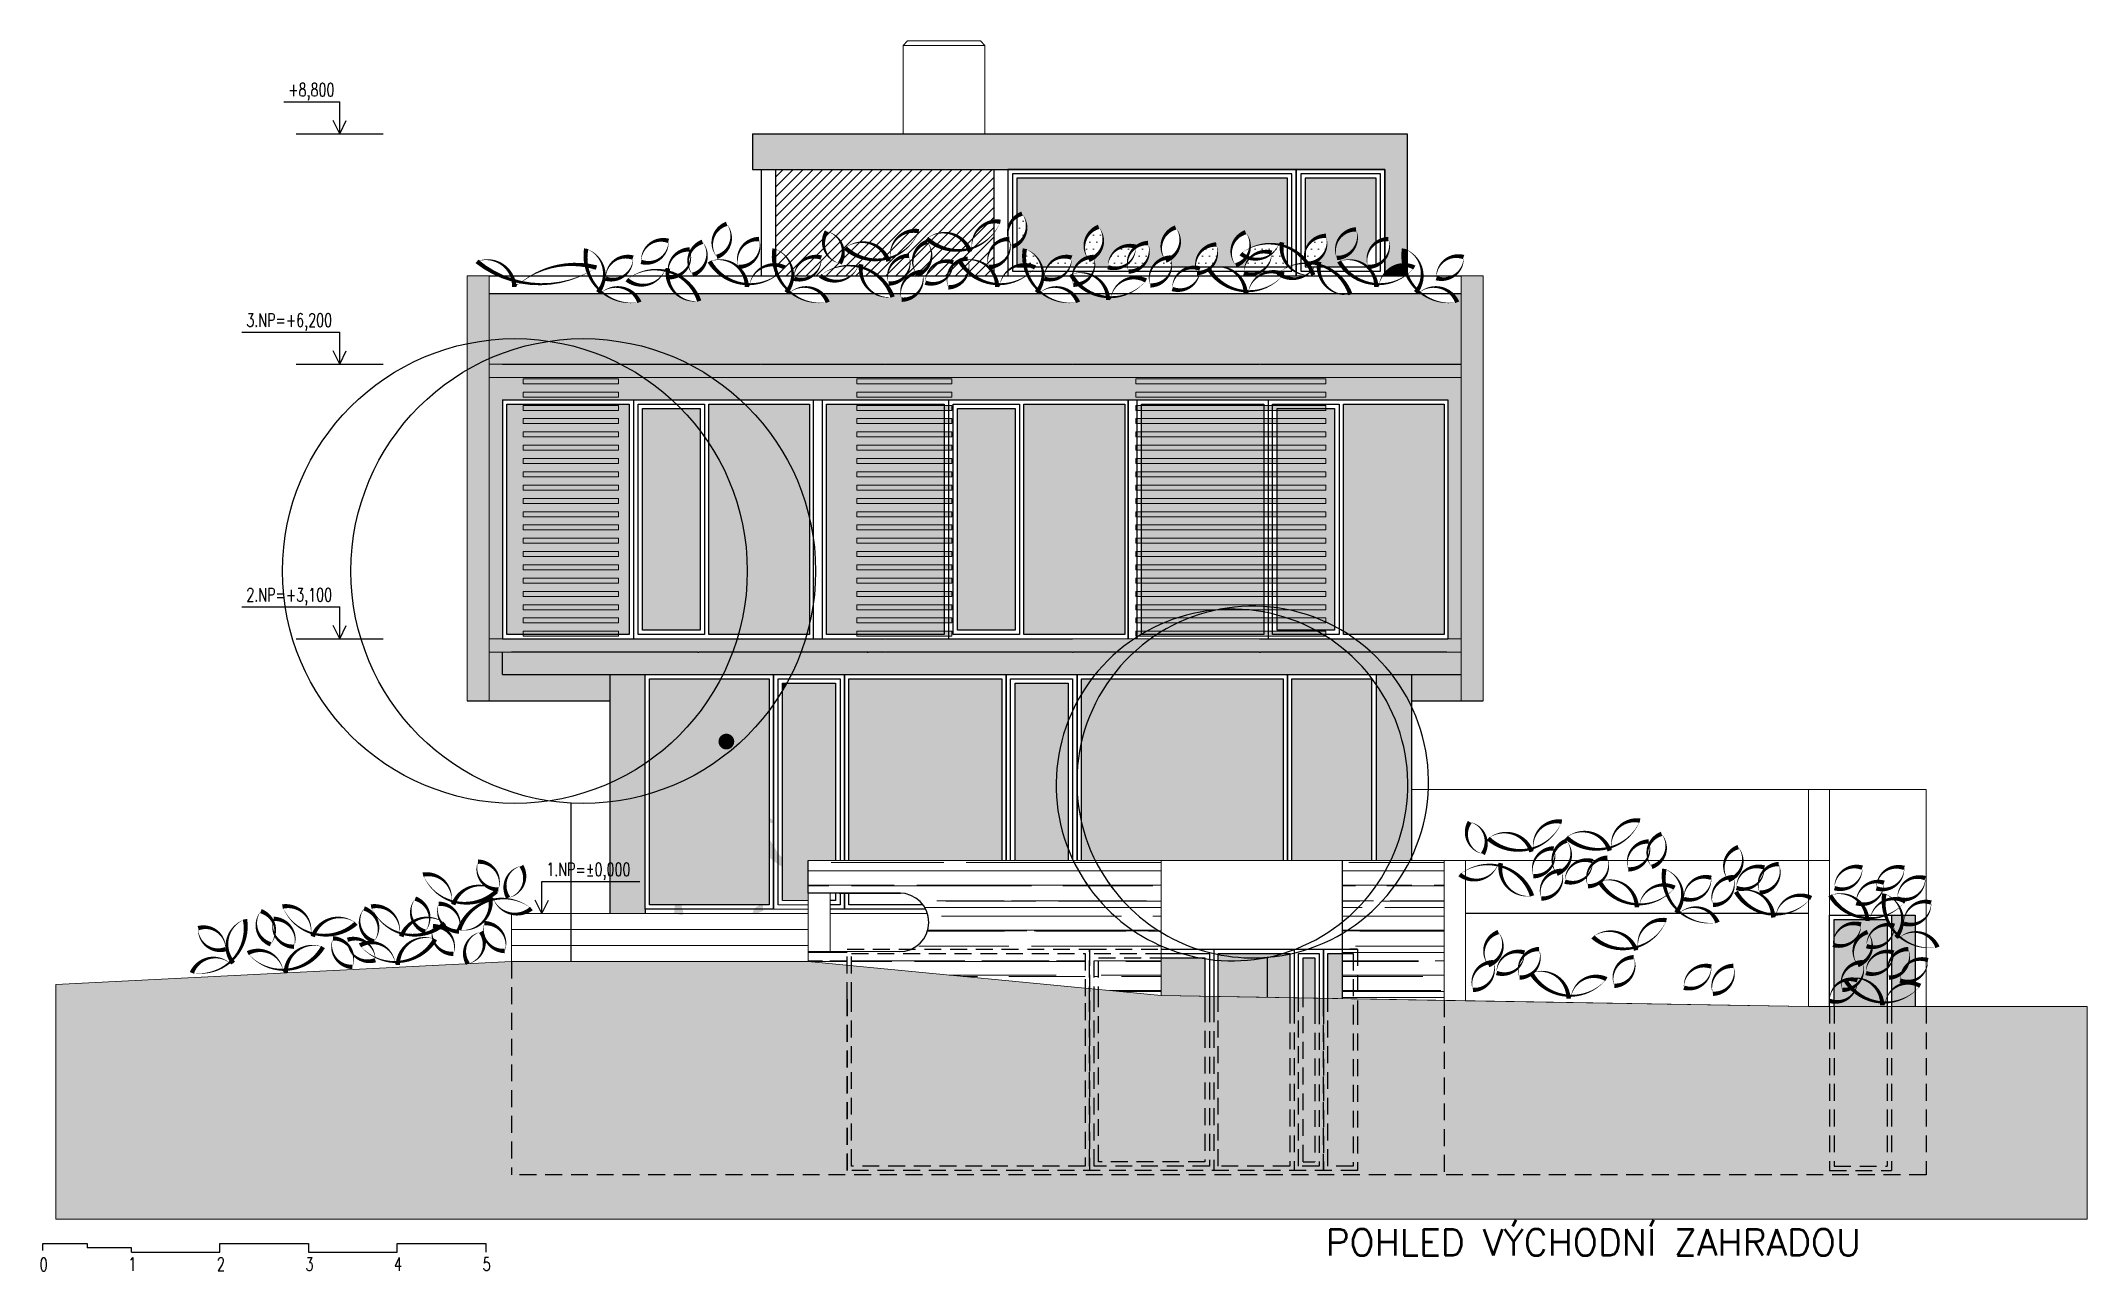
# Model space of a CAD drawing. Header units: metres. Extents: x -442 to 316, y -503 to 125.
# Drawn here: x 242.95 to 266.05, y -317.3 to -303.42 of the extents above; entities that cross this region are included whole.
import ezdxf

# ---------------------------------------------------------------- set-up
doc = ezdxf.new("R2010")
doc.units = ezdxf.units.M
doc.linetypes.add('DASHED', pattern=[19.05, 12.7, -6.35])
for name, color, linetype in [('FIGURE_SAGOME', 252, 'Continuous'), ('popis', 6, 'Continuous'), ('SRAFA', 251, 'Continuous'), ('SRAFY', 3, 'Continuous'), ('stávající stromy', 86, 'Continuous'), ('zariz.predmety', 203, 'Continuous'), ('ZDIVO', 1, 'Continuous')]:
    doc.layers.add(name, color=color, linetype=linetype)
doc.layers.add('FLOATING-WINDOWS', color=2, linetype='Continuous', plot=False)
doc.layers.add('FLOATINGWINDOWS', color=2, linetype='Continuous', plot=False)
doc.layers.add('Standard', color=7, linetype='Continuous', lineweight=25)
doc.styles.add('ROMANS', font='romans.shx', dxfattribs={"width": 0.7})
pattern_1 = [(0, (0, -235.36432), (0.0396875, 0.079375), [0, -0.079375])]

msp = doc.modelspace()

# ---------------------------------------------------------------- texts
at = {"layer": 'popis', "linetype": 'Continuous', "char_height": 0.15, "width": 2.20915077, "attachment_point": 1, "style": 'ROMANS'}
for s, insert in [('+8,800', (245.74395, -303.894559)), ('3.NP=+6,200', (245.271797, -306.494559)), ('2.NP=+3,100', (245.271797, -309.594559)), ('1.NP=%%P0,000', (248.65774, -312.694559)), ('0', (242.939323, -317.153683)), ('1', (243.939323, -317.150112)), ('2', (244.939323, -317.150112)), ('3', (245.939323, -317.150112)), ('4', (246.939323, -317.150112)), ('5', (247.939323, -317.150448))]:
    msp.add_mtext(s, dxfattribs=dict(at, insert=insert))
at = {"layer": 'Standard', "color": 7, "linetype": 'ByBlock', "style": 'ROMANS'}
msp.add_text('POHLED VÝCHODNÍ ZAHRADOU', height=0.3, dxfattribs=at).set_placement((257.454015, -317.129381))

# ---------------------------------------------------------------- hatches: boundary and pattern name
at = {"layer": 'FIGURE_SAGOME', "linetype": 'Continuous'}
h = msp.add_hatch(color=256, dxfattribs=at)
edge = h.paths.add_edge_path()
edge.add_arc((250.690004, -311.327334), 0.088929, -26.1149935, 333.8850065)
h = msp.add_hatch(color=256, dxfattribs=at)
edge = h.paths.add_edge_path()
edge.add_arc((250.925409, -312.206339), 0.326741, 190.4719932, 198.0414134)
edge.add_line((250.614734, -312.307532), (250.614668, -312.307624))
edge.add_line((250.614668, -312.307624), (250.611941, -312.387702))
edge.add_line((250.611941, -312.387702), (250.604751, -312.430912))
edge.add_line((250.604751, -312.430912), (250.591257, -312.475927))
edge.add_line((250.591257, -312.475927), (250.566075, -312.487615))
edge.add_line((250.566075, -312.487615), (250.542665, -312.475927))
edge.add_line((250.542665, -312.475927), (250.540858, -312.434524))
edge.add_line((250.540858, -312.434524), (250.54355, -312.393121))
edge.add_line((250.54355, -312.393121), (250.548969, -312.310315))
edge.add_line((250.548969, -312.310315), (250.546277, -312.270719))
edge.add_line((250.546277, -312.270719), (250.535475, -312.232007))
edge.add_line((250.535475, -312.232007), (250.515676, -312.196023))
edge.add_line((250.515676, -312.196023), (250.482349, -312.163616))
edge.add_line((250.482349, -312.163616), (250.464357, -312.158233))
edge.add_line((250.464357, -312.158233), (250.445479, -312.148316))
edge.add_line((250.445479, -312.148316), (250.423874, -312.142932))
edge.add_line((250.423874, -312.142932), (250.411266, -312.143818))
edge.add_line((250.411266, -312.143818), (250.398657, -312.151043))
edge.add_line((250.398657, -312.151043), (250.400463, -312.218513))
edge.add_line((250.400463, -312.218513), (250.394159, -312.285134))
edge.add_line((250.394159, -312.285134), (250.381586, -312.352604))
edge.add_line((250.381586, -312.352604), (250.363558, -312.420109))
edge.add_line((250.363558, -312.420109), (250.314966, -312.5542))
edge.add_line((250.314966, -312.5542), (250.261875, -312.690097))
edge.add_line((250.261875, -312.690097), (250.212361, -312.826879))
edge.add_line((250.212361, -312.826879), (250.193484, -312.896191))
edge.add_line((250.193484, -312.896191), (250.17999, -312.966388))
edge.add_line((250.17999, -312.966388), (250.172765, -313.037471))
edge.add_line((250.172765, -313.037471), (250.174571, -313.108589))
edge.add_line((250.174571, -313.108589), (250.184488, -313.181479))
edge.add_line((250.184488, -313.181479), (250.206092, -313.256174))
edge.add_line((250.206092, -313.256174), (250.203365, -313.273281))
edge.add_line((250.203365, -313.273281), (250.196176, -313.283162))
edge.add_line((250.196176, -313.283162), (250.170073, -313.284083))
edge.add_line((250.170073, -313.284083), (250.135895, -313.273281))
edge.add_line((250.135895, -313.273281), (250.09899, -313.266976))
edge.add_line((250.09899, -313.266976), (250.170994, -312.582994))
edge.add_line((250.170994, -312.582994), (250.134974, -312.559619))
edge.add_line((250.134974, -312.559619), (250.092686, -312.583915))
edge.add_line((250.092686, -312.583915), (250.052168, -312.602793))
edge.add_line((250.052168, -312.602793), (250.004496, -312.615401))
edge.add_line((250.004496, -312.615401), (249.942374, -312.619899))
edge.add_line((249.942374, -312.619899), (249.926188, -312.651421))
edge.add_line((249.926188, -312.651421), (249.919884, -312.68652))
edge.add_line((249.919884, -312.68652), (249.915386, -312.701784))
edge.add_line((249.915386, -312.701784), (249.907275, -312.715314))
edge.add_line((249.907275, -312.715314), (249.892896, -312.723389))
edge.add_line((249.892896, -312.723389), (249.871291, -312.727002))
edge.add_line((249.871291, -312.727002), (249.856876, -312.716199))
edge.add_line((249.856876, -312.716199), (249.850607, -312.703591))
edge.add_line((249.850607, -312.703591), (249.853299, -312.670298))
edge.add_line((249.853299, -312.670298), (249.864101, -312.632508))
edge.add_line((249.864101, -312.632508), (249.871291, -312.595603))
edge.add_line((249.871291, -312.595603), (249.910888, -312.573113))
edge.add_line((249.910888, -312.573113), (249.943295, -312.559619))
edge.add_line((249.943295, -312.559619), (249.978394, -312.559619))
edge.add_line((249.978394, -312.559619), (250.007188, -312.513718))
edge.add_line((250.007188, -312.513718), (250.03237, -312.459706))
edge.add_line((250.03237, -312.459706), (250.053974, -312.400311))
edge.add_line((250.053974, -312.400311), (250.071967, -312.335533))
edge.add_line((250.071967, -312.335533), (250.097184, -312.199636))
edge.add_line((250.097184, -312.199636), (250.111599, -312.067316))
edge.add_line((250.111599, -312.067316), (250.062085, -312.090727))
edge.add_line((250.062085, -312.090727), (249.996386, -312.17711))
edge.add_line((249.996386, -312.17711), (249.942374, -312.259031))
edge.add_line((249.942374, -312.259031), (249.896508, -312.340916))
edge.add_line((249.896508, -312.340916), (249.858683, -312.427299))
edge.add_line((249.858683, -312.427299), (249.840691, -312.420109))
edge.add_line((249.840691, -312.420109), (249.830809, -312.408422))
edge.add_line((249.830809, -312.408422), (249.82539, -312.3769))
edge.add_line((249.82539, -312.3769), (249.824505, -312.340031))
edge.add_line((249.824505, -312.340031), (249.824519, -312.34009))
edge.add_line((249.824519, -312.34009), (249.857415, -312.269999))
edge.add_line((249.857415, -312.269999), (249.858683, -312.270719))
edge.add_line((249.858683, -312.270719), (250.218666, -311.887325))
edge.add_line((250.218666, -311.887325), (250.233966, -311.861257))
edge.add_line((250.233966, -311.861257), (250.238464, -311.835155))
edge.add_line((250.238464, -311.835155), (250.234887, -311.809938))
edge.add_line((250.234887, -311.809938), (250.225891, -311.784756))
edge.add_line((250.225891, -311.784756), (250.206092, -311.730744))
edge.add_line((250.206092, -311.730744), (250.201594, -311.70195))
edge.add_line((250.201594, -311.70195), (250.206092, -311.671349))
edge.add_line((250.206092, -311.671349), (250.242077, -311.63625))
edge.add_line((250.242077, -311.63625), (250.286171, -311.614646))
edge.add_line((250.286171, -311.614646), (250.311389, -311.608341))
edge.add_line((250.311389, -311.608341), (250.338377, -311.611069))
edge.add_line((250.338377, -311.611069), (250.361752, -311.622756))
edge.add_line((250.361752, -311.622756), (250.378859, -311.639863))
edge.add_line((250.378859, -311.639863), (250.411266, -311.695645))
edge.add_line((250.411266, -311.695645), (250.386084, -311.735242))
edge.add_line((250.386084, -311.735242), (250.367171, -311.783835))
edge.add_line((250.367171, -311.783835), (250.355483, -311.838732))
edge.add_line((250.355483, -311.838732), (250.350985, -311.899933))
edge.add_line((250.350985, -311.899933), (250.394159, -311.926036))
edge.add_line((250.394159, -311.926036), (250.426566, -311.960249))
edge.add_line((250.426566, -311.960249), (250.452669, -311.999846))
edge.add_line((250.452669, -311.999846), (250.475159, -312.043941))
edge.add_line((250.475159, -312.043941), (250.52106, -312.135743))
edge.add_line((250.52106, -312.135743), (250.551661, -312.180723))
edge.add_line((250.551661, -312.180723), (250.591257, -312.223011))
edge.add_line((250.591257, -312.223011), (250.591313, -312.222889))
edge.add_arc((250.294409, -312.334924), 0.317338, 12.5949311, 20.6736371, ccw=False)
h = msp.add_hatch(color=256, dxfattribs=at)
edge = h.paths.add_edge_path()
edge.add_line((250.842287, -312.408624), (250.822323, -312.160765))
edge.add_arc((250.879583, -312.150377), 0.058194, -188.9479003, -169.7168272, ccw=False)
edge.add_arc((250.900763, -312.212611), 0.10616, 127.4645051, 137.817933, ccw=False)
edge.add_line((250.836189, -312.128348), (250.838619, -312.126637))
edge.add_line((250.838619, -312.126637), (250.856611, -312.099649))
edge.add_line((250.856611, -312.099649), (250.865607, -312.061823))
edge.add_line((250.865607, -312.061823), (250.8485, -311.998851))
edge.add_line((250.8485, -311.998851), (250.836813, -311.93765))
edge.add_line((250.836813, -311.93765), (250.836813, -311.878255))
edge.add_line((250.836813, -311.878255), (250.842196, -311.850346))
edge.add_line((250.842196, -311.850346), (250.852998, -311.822437))
edge.add_line((250.852998, -311.822437), (250.877295, -311.810749))
edge.add_line((250.877295, -311.810749), (250.92231, -311.821551))
edge.add_line((250.92231, -311.821551), (250.957409, -311.844041))
edge.add_line((250.957409, -311.844041), (250.987089, -311.874642))
edge.add_line((250.987089, -311.874642), (251.011421, -311.909741))
edge.add_line((251.011421, -311.909741), (251.059093, -311.979053))
edge.add_line((251.059093, -311.979053), (251.086116, -312.006926))
edge.add_line((251.086116, -312.006926), (251.118488, -312.025839))
edge.add_line((251.118488, -312.025839), (251.143705, -311.988049))
edge.add_line((251.143705, -311.988049), (251.149088, -311.946646))
edge.add_line((251.149088, -311.946646), (251.141899, -311.902551))
edge.add_line((251.141899, -311.902551), (251.125713, -311.857535))
edge.add_line((251.125713, -311.857535), (251.086116, -311.764848))
edge.add_line((251.086116, -311.764848), (251.072587, -311.719868))
edge.add_line((251.072587, -311.719868), (251.069895, -311.678465))
edge.add_line((251.069895, -311.678465), (251.093168, -311.678465))
edge.add_line((251.093168, -311.678465), (251.135382, -311.759984))
edge.add_line((251.135382, -311.759984), (251.171252, -311.841064))
edge.add_arc((251.043715, -311.879791), 0.133286, 2.257638, 16.8910813, ccw=False)
edge.add_arc((258.991986, -311.652317), 7.818247, -178.3712278, -178.0188988)
edge.add_line((251.178413, -311.922593), (251.179689, -312.018649))
edge.add_line((251.179689, -312.018649), (251.172499, -312.082542))
edge.add_line((251.172499, -312.082542), (251.153586, -312.146436))
edge.add_line((251.153586, -312.146436), (251.173385, -312.176151))
edge.add_line((251.173385, -312.176151), (251.194104, -312.198641))
edge.add_line((251.194104, -312.198641), (251.212981, -312.218439))
edge.add_line((251.212981, -312.218439), (251.22559, -312.242736))
edge.add_line((251.22559, -312.242736), (251.179689, -312.248119))
edge.add_line((251.179689, -312.248119), (251.160812, -312.24904))
edge.add_line((251.160812, -312.24904), (251.141899, -312.254423))
edge.add_line((251.141899, -312.254423), (251.140092, -312.299439))
edge.add_line((251.140092, -312.299439), (251.149088, -312.343534))
edge.add_line((251.149088, -312.343534), (251.160812, -312.384016))
edge.add_line((251.160812, -312.384016), (251.166195, -312.422727))
edge.add_line((251.166195, -312.422727), (251.19591, -312.459632))
edge.add_line((251.19591, -312.459632), (251.220207, -312.500114))
edge.add_line((251.220207, -312.500114), (251.266108, -312.576616))
edge.add_line((251.266108, -312.576616), (251.291289, -312.609023))
edge.add_line((251.291289, -312.609023), (251.319198, -312.633319))
edge.add_line((251.319198, -312.633319), (251.352491, -312.64862))
edge.add_line((251.352491, -312.64862), (251.392973, -312.651311))
edge.add_line((251.392973, -312.651311), (251.44787, -312.750303))
edge.add_line((251.44787, -312.750303), (251.464977, -312.796204))
edge.add_line((251.464977, -312.796204), (251.468589, -312.818694))
edge.add_line((251.468589, -312.818694), (251.465897, -312.842105))
edge.add_line((251.465897, -312.842105), (251.429878, -312.866402))
edge.add_line((251.429878, -312.866402), (251.424494, -312.831303))
edge.add_line((251.424494, -312.831303), (251.41008, -312.798896))
edge.add_line((251.41008, -312.798896), (251.382171, -312.758414))
edge.add_line((251.382171, -312.758414), (251.332692, -312.74492))
edge.add_line((251.332692, -312.74492), (251.290404, -312.725121))
edge.add_line((251.290404, -312.725121), (251.220207, -312.672916))
edge.add_line((251.220207, -312.672916), (251.159005, -312.618019))
edge.add_line((251.159005, -312.618019), (251.127484, -312.595529))
edge.add_line((251.127484, -312.595529), (251.093306, -312.578422))
edge.add_line((251.093306, -312.578422), (251.105914, -313.238072))
edge.add_line((251.105914, -313.238072), (251.041986, -313.264175))
edge.add_line((251.041986, -313.264175), (251.013192, -313.266867))
edge.add_line((251.013192, -313.266867), (250.986203, -313.262369))
edge.add_line((250.986203, -313.262369), (250.998812, -313.225499))
edge.add_line((250.998812, -313.225499), (251.016804, -313.202974))
edge.add_line((251.016804, -313.202974), (251.037488, -313.188594))
edge.add_line((251.037488, -313.188594), (251.058207, -313.178677))
edge.add_line((251.058207, -313.178677), (251.03299, -312.842105))
edge.add_line((251.03299, -312.842105), (250.842287, -312.408624))
at = {"layer": 'SRAFA', "linetype": 'Continuous'}
for points in [[(257.023438, -304.969236), (253.968438, -304.969236), (253.968438, -305.39829, -0.069669951), (254.02738, -305.368935, -0.446310823), (253.968438, -305.717449), (253.968438, -305.95726, -0.083463274), (254.058784, -305.945749, -0.087782407), (254.059422, -305.764531, -0.237698385), (254.25135, -305.969236), (254.31327, -305.969236, -0.345719098), (254.587336, -305.864819, -0.113138713), (254.568556, -305.969236), (254.630109, -305.969236, -0.184868983), (254.765482, -305.866783, -0.481869427), (254.892752, -305.517867, -0.439075522), (254.838629, -305.863253, -0.113354609), (254.846697, -305.969236), (254.997243, -305.969236, -0.521415594), (255.314918, -305.74413, -0.15172425), (255.448647, -305.699899, -0.324315904), (255.37703, -305.969236), (255.503221, -305.969236, -0.175497761), (255.633903, -305.874014, -0.481869427), (255.761173, -305.525099, -0.439075522), (255.70705, -305.870484, -0.10557883), (255.716096, -305.969236), (255.986697, -305.969236, -0.427370814), (256.219318, -305.7169, -0.29510849), (256.166434, -305.969236), (256.206188, -305.969236, -0.055635381), (256.275363, -305.969236), (256.540753, -305.969236, -0.11963488), (256.596304, -305.871964, -0.033435716), (256.56184, -305.859352, -0.165113487), (256.44034, -305.951762, -0.520567051), (256.550789, -305.578789, -0.20252643), (256.600495, -305.756743, -0.161384645), (256.925339, -305.717462, 0.017026921), (256.932185, -305.700056, 0.520567051), (256.962944, -305.692463, 0.026559677), (256.958148, -305.725217, -0.033221662), (257.023438, -305.747648)], [(250.392721, -307.569236), (249.742721, -307.569236), (249.742721, -310.069236), (250.392721, -310.069236)], [(251.630104, -307.519236), (250.492721, -307.519236), (250.492721, -310.119236), (251.630104, -310.119236)], [(252.16154, -308.432457), (253.149388, -308.432457), (253.149388, -308.338909), (252.16154, -308.338909), (252.16154, -308.282457), (253.149388, -308.282457), (253.149388, -308.188909), (252.16154, -308.188909), (252.16154, -308.132457), (253.149388, -308.132457), (253.149388, -308.038909), (252.16154, -308.038909), (252.16154, -307.982457), (253.149388, -307.982457), (253.149388, -307.888909), (252.16154, -307.888909), (252.16154, -307.832457), (253.149388, -307.832457), (253.149388, -307.738909), (252.16154, -307.738909), (252.16154, -307.682457), (253.149388, -307.682457), (253.149388, -307.588909), (252.16154, -307.588909), (252.16154, -307.532457), (253.149388, -307.532457), (253.149388, -307.519236), (251.820104, -307.519236), (251.820104, -310.119236), (252.16154, -310.119236), (252.16154, -310.082457), (253.149388, -310.082457), (253.149388, -309.988909), (252.16154, -309.988909), (252.16154, -309.932457), (253.149388, -309.932457), (253.149388, -309.838909), (252.16154, -309.838909), (252.16154, -309.782457), (253.149388, -309.782457), (253.149388, -309.688909), (252.16154, -309.688909), (252.16154, -309.632457), (253.149388, -309.632457), (253.149388, -309.538909), (252.16154, -309.538909), (252.16154, -309.482457), (253.149388, -309.482457), (253.149388, -309.388909), (252.16154, -309.388909), (252.16154, -309.332457), (253.149388, -309.332457), (253.149388, -309.238909), (252.16154, -309.238909), (252.16154, -309.182457), (253.149388, -309.182457), (253.149388, -309.088909), (252.16154, -309.088909), (252.16154, -309.032457), (253.149388, -309.032457), (253.149388, -308.938909), (252.16154, -308.938909), (252.16154, -308.882457), (253.149388, -308.882457), (253.149388, -308.788909), (252.16154, -308.788909), (252.16154, -308.732457), (253.149388, -308.732457), (253.149388, -308.638909), (252.16154, -308.638909), (252.16154, -308.582457), (253.149388, -308.582457), (253.149388, -308.488909), (252.16154, -308.488909)], [(253.949388, -307.569236), (253.299388, -307.569236), (253.299388, -310.069236), (253.949388, -310.069236)], [(255.186771, -307.519236), (254.049388, -307.519236), (254.049388, -310.119236), (255.186771, -310.119236)], [(256.756055, -310.119236), (256.756055, -307.519236), (255.376771, -307.519236), (255.376771, -310.119236)], [(251.371554, -310.669236), (251.323438, -310.669236), (251.323438, -310.752808, 0.009192634)], [(263.793438, -314.319236), (263.793438, -313.337236), (263.193438, -313.337236), (263.193438, -314.319236)], [(264.108438, -313.287236), (263.843438, -313.287236), (263.843438, -314.319236), (264.108438, -314.319236)], [(255.597781, -313.769236), (255.597781, -314.194481), (256.092856, -314.202935), (256.092856, -313.769236)], [(256.242856, -314.205497), (257.049185, -314.219266), (257.049185, -313.719236), (256.242856, -313.719236)], [(257.199185, -314.221827), (257.331002, -314.224078), (257.331002, -313.769236), (257.199185, -313.769236)], [(257.643019, -313.719236), (257.481002, -313.719236), (257.481002, -314.22664), (257.643019, -314.229406)]]:
    msp.add_hatch(color=256, dxfattribs=at).paths.add_polyline_path(points)
h = msp.add_hatch(color=256, dxfattribs=at)
h.paths.add_polyline_path([(258.023438, -304.969236), (257.223438, -304.969236), (257.223438, -305.793894, -0.343083808), (257.457371, -305.619942, -0.447103761), (257.283555, -305.928197, -0.029557877), (257.344386, -305.936805, 0.017026921), (257.351232, -305.919399, 0.520567051), (257.381991, -305.911806, 0.026559677), (257.377195, -305.944559, -0.035978593), (257.447755, -305.969236), (257.648667, -305.969236, -0.035786063), (257.606604, -305.907927, -0.280825523), (257.92541, -305.969236), (257.933452, -305.969236, -0.335774213), (258.023438, -305.697149)])
h.paths.add_polyline_path([(257.798229, -305.546404, -0.520567051), (257.580978, -305.869064, -0.520567051)], flags=16)
h.paths.add_polyline_path([(257.798229, -305.546404, 0.520567051), (257.580978, -305.869064, 0.520567051)], flags=0)
at = {"layer": 'SRAFA', "linetype": 'Continuous', "lineweight": 0}
h = msp.add_hatch(color=256, dxfattribs=at)
h.dxf.hatch_style = 1
h.paths.add_polyline_path([(248.013438, -307.069236), (258.983438, -307.069236), (258.983438, -307.219236), (248.013438, -307.219236)])
at = {"layer": 'SRAFA', "linetype": 'Continuous'}
h = msp.add_hatch(color=256, dxfattribs=at)
h.paths.add_polyline_path([(249.592721, -307.519236), (248.213438, -307.519236), (248.213438, -310.119236), (248.398177, -310.119236), (248.398177, -310.082457), (249.471914, -310.082457), (249.471914, -310.119236), (249.592721, -310.119236)])
h.paths.add_polyline_path([(248.398177, -308.038909), (248.398177, -307.982457), (249.471914, -307.982457), (249.471914, -308.038909)], flags=16)
h.paths.add_polyline_path([(248.398177, -308.132457), (249.471914, -308.132457), (249.471914, -308.188909), (248.398177, -308.188909)], flags=16)
h.paths.add_polyline_path([(248.398177, -307.888909), (248.398177, -307.832457), (249.471914, -307.832457), (249.471914, -307.888909)], flags=16)
h.paths.add_polyline_path([(248.398177, -308.282457), (249.471914, -308.282457), (249.471914, -308.338909), (248.398177, -308.338909)], flags=16)
h.paths.add_polyline_path([(248.398177, -307.738909), (248.398177, -307.682457), (249.471914, -307.682457), (249.471914, -307.738909)], flags=16)
h.paths.add_polyline_path([(248.398177, -308.432457), (249.471914, -308.432457), (249.471914, -308.488909), (248.398177, -308.488909)], flags=16)
h.paths.add_polyline_path([(248.398177, -307.588909), (248.398177, -307.532457), (249.471914, -307.532457), (249.471914, -307.588909)], flags=16)
h.paths.add_polyline_path([(248.398177, -308.582457), (249.471914, -308.582457), (249.471914, -308.638909), (248.398177, -308.638909)], flags=16)
h.paths.add_polyline_path([(248.398177, -308.732457), (249.471914, -308.732457), (249.471914, -308.788909), (248.398177, -308.788909)], flags=16)
h.paths.add_polyline_path([(248.398177, -308.882457), (249.471914, -308.882457), (249.471914, -308.938909), (248.398177, -308.938909)], flags=16)
h.paths.add_polyline_path([(248.398177, -309.032457), (249.471914, -309.032457), (249.471914, -309.088909), (248.398177, -309.088909)], flags=16)
h.paths.add_polyline_path([(248.398177, -309.182457), (249.471914, -309.182457), (249.471914, -309.238909), (248.398177, -309.238909)], flags=16)
h.paths.add_polyline_path([(248.398177, -309.332457), (249.471914, -309.332457), (249.471914, -309.388909), (248.398177, -309.388909)], flags=16)
h.paths.add_polyline_path([(248.398177, -309.482457), (249.471914, -309.482457), (249.471914, -309.538909), (248.398177, -309.538909)], flags=16)
h.paths.add_polyline_path([(248.398177, -309.632457), (249.471914, -309.632457), (249.471914, -309.688909), (248.398177, -309.688909)], flags=16)
h.paths.add_polyline_path([(248.398177, -309.782457), (249.471914, -309.782457), (249.471914, -309.838909), (248.398177, -309.838909)], flags=16)
h.paths.add_polyline_path([(248.398177, -309.932457), (249.471914, -309.932457), (249.471914, -309.988909), (248.398177, -309.988909)], flags=16)
h = msp.add_hatch(color=256, dxfattribs=at)
h.paths.add_polyline_path([(258.793438, -307.519236), (257.656055, -307.519236), (257.656055, -310.119236), (258.793438, -310.119236)])
h.paths.add_polyline_path([(256.906055, -307.569236), (256.906055, -310.069236), (257.556055, -310.069236), (257.556055, -307.569236)])
at = {"layer": 'SRAFA', "linetype": 'Continuous', "lineweight": 0}
h = msp.add_hatch(color=256, dxfattribs=at)
h.dxf.hatch_style = 1
h.paths.add_polyline_path([(248.013438, -310.169236), (258.983438, -310.169236), (258.983438, -310.319236), (248.013438, -310.319236)])
at = {"layer": 'SRAFA', "linetype": 'Continuous'}
h = msp.add_hatch(color=256, dxfattribs=at)
h.paths.add_polyline_path([(251.923438, -310.669236), (251.371554, -310.669236, -0.009192634), (251.323438, -310.752808), (251.323438, -313.119236), (251.613438, -313.119236), (251.613438, -313.037236), (251.613438, -312.669236), (251.923438, -312.669236)])
h.paths.add_polyline_path([(251.173438, -310.97585), (251.173438, -310.619236), (250.626567, -310.619236, -0.118064058), (249.823438, -311.539735), (249.823438, -311.916294, 0.160882683)])
h.paths.add_polyline_path([(251.173438, -310.97585, -0.160882683), (249.823438, -311.916294), (249.823438, -313.169236), (251.173438, -313.169236)])
h.paths.add_polyline_path([(250.626567, -310.619236), (249.823438, -310.619236), (249.823438, -311.539735, 0.118064058)])
h = msp.add_hatch(color=256, dxfattribs=at)
h.paths.add_polyline_path([(252.073438, -310.619236), (252.073438, -312.669236), (253.79909, -312.669236), (253.79909, -310.619236)])
h.paths.add_polyline_path([(254.54909, -310.669236), (253.94909, -310.669236), (253.94909, -312.669236), (254.54909, -312.669236)])
h.paths.add_polyline_path([(254.69909, -310.619236), (254.69909, -312.669236), (256.973438, -312.669236), (256.973438, -310.619236)])
h.paths.add_polyline_path([(257.073438, -312.669236), (257.973438, -312.669236), (257.973438, -310.619236), (257.073438, -310.619236)])
at = {"layer": 'SRAFA', "linetype": 'Continuous', "lineweight": 0, "ltscale": 20}
msp.add_hatch(color=256, dxfattribs=at).paths.add_polyline_path([(243.12118, -314.069236), (243.12118, -316.716876), (266.049818, -316.716876), (266.049818, -314.319236), (262.903438, -314.319236), (259.032019, -314.253126), (255.597781, -314.194481), (251.613438, -313.809236), (248.263438, -313.809236)])
at = {"layer": 'SRAFY', "linetype": 'Continuous', "lineweight": 0}
for points in [[(258.3735, -304.469236), (250.9835, -304.469236), (250.9835, -304.869236), (253.868438, -304.869236), (257.123438, -304.869236), (258.123438, -304.869236), (258.123438, -305.657763, -0.042148304), (258.163317, -305.655262, -0.256765371), (258.123438, -305.880532), (258.123438, -306.037244, -0.224035935), (258.339255, -305.945749, -0.087782407), (258.339893, -305.764531, -0.029402071), (258.3735, -305.779124)], [(258.3735, -305.779124, 0.029402071), (258.339893, -305.764531, 0.087782407), (258.339255, -305.945749, -0.031360544), (258.3735, -305.949272)], [(258.339255, -305.945749, 0.224035935), (258.123438, -306.037244), (258.123438, -306.069236), (258.356376, -306.069236, 0.009302409), (258.371946, -306.057746, -0.056260194)], [(258.3735, -305.949272, 0.031360544), (258.339255, -305.945749, 0.056260194), (258.371946, -306.057746, 0.00094322), (258.3735, -306.056548)], [(258.983438, -306.269236), (258.870884, -306.269236, -0.112161187), (258.939906, -306.369487, -0.209465038), (258.534684, -306.269236), (257.730148, -306.269236, -0.00627706), (257.734446, -306.281566, -0.118267062), (257.589499, -306.269236), (256.555317, -306.269236, 0.101031969), (256.552568, -306.276467, 0.00579928), (256.552423, -306.269236), (255.233912, -306.269236, -0.100568086), (255.031247, -306.311961, 0.017026921), (255.028124, -306.330402, 0.520567051), (254.999582, -306.344154, 0.026559677), (254.997545, -306.311115, -0.087903484), (254.820978, -306.269236), (254.590413, -306.269236, -0.112161187), (254.659436, -306.369487, -0.209465038), (254.254214, -306.269236), (252.843799, -306.269236, -0.206214756), (252.669701, -306.339808, -0.075908412), (252.657156, -306.269236), (252.550549, -306.269236, -0.02100268), (252.56613, -306.310035, -0.174316036), (252.359114, -306.269236), (251.76493, -306.269236, -0.112161187), (251.833952, -306.369487, -0.209465038), (251.42873, -306.269236), (250.346147, -306.269236, -0.045468726), (250.384092, -306.355668, -0.236719365), (250.118214, -306.269236), (249.639142, -306.269236, -0.112161187), (249.708164, -306.369487, -0.209465038), (249.302942, -306.269236), (248.013438, -306.269236), (248.013438, -306.795789, -0.064668505), (248.68895, -306.808302, -0.156751245), (250.272678, -307.069236), (258.983438, -307.069236)]]:
    msp.add_hatch(color=252, dxfattribs=at).paths.add_polyline_path(points)
h = msp.add_hatch(dxfattribs=at)
h.set_pattern_fill('DOTS', color=256, scale=0.05, style=0)
h.set_pattern_definition(pattern_1)
h.paths.add_polyline_path([(254.02738, -305.368935, 0.069669951), (253.968438, -305.39829), (253.968438, -305.717449, 0.446310823)], flags=17)
h = msp.add_hatch(dxfattribs=at)
h.set_pattern_fill('DOTS', color=256, scale=0.05, style=0)
h.set_pattern_definition(pattern_1)
h.paths.add_polyline_path([(254.892752, -305.517867, 0.481869427), (254.765482, -305.866783, -0.076108763), (254.836739, -305.857445, -0.006431992), (254.838629, -305.863253, 0.439075522)], flags=17)
h = msp.add_hatch(dxfattribs=at)
h.set_pattern_fill('DOTS', color=256, scale=0.05, style=0)
h.set_pattern_definition(pattern_1)
h.paths.add_polyline_path([(254.059422, -305.764531, 0.087782407), (254.058784, -305.945749, -0.094948134), (254.159481, -305.969236), (254.25135, -305.969236, 0.237698385)], flags=17)
h = msp.add_hatch(dxfattribs=at)
h.set_pattern_fill('DOTS', color=256, scale=0.05, style=0)
h.set_pattern_definition(pattern_1)
h.paths.add_polyline_path([(255.310832, -305.747117, 0.004668287), (255.310772, -305.742684, 0.51554931), (254.997243, -305.969236), (255.159819, -305.969236, 0.067447479), (255.215557, -305.938262, -0.237573307)], flags=17)
h = msp.add_hatch(dxfattribs=at)
h.set_pattern_fill('DOTS', color=256, scale=0.05, style=0)
h.set_pattern_definition(pattern_1)
h.paths.add_polyline_path([(255.448647, -305.699899, 0.157181378), (255.310832, -305.747117, -0.237573307), (255.215557, -305.938262, 0.03272744), (255.217714, -305.969236), (255.37703, -305.969236, 0.324315904)], flags=17)
h = msp.add_hatch(dxfattribs=at)
h.set_pattern_fill('DOTS', color=256, scale=0.05, style=0)
h.set_pattern_definition(pattern_1)
h.paths.add_polyline_path([(256.219318, -305.7169, 0.427370814), (255.986697, -305.969236), (256.166434, -305.969236, 0.29510849)], flags=17)
h = msp.add_hatch(dxfattribs=at)
h.set_pattern_fill('DOTS', color=256, scale=0.05, style=0)
h.set_pattern_definition(pattern_1)
h.paths.add_polyline_path([(256.925339, -305.717462, 0.161384645), (256.600495, -305.756743, -0.117034812), (256.56184, -305.859352, 0.033435716), (256.596304, -305.871964, -0.292992435), (256.844992, -305.81012, -0.013265279), (256.844945, -305.822716, 0.122336971)], flags=17)
h = msp.add_hatch(dxfattribs=at)
h.set_pattern_fill('DOTS', color=256, scale=0.05, style=0)
h.set_pattern_definition(pattern_1)
h.paths.add_polyline_path([(256.958148, -305.725217, 0.016210113), (256.925339, -305.717462, -0.122336971), (256.844945, -305.822716, -0.170078538), (256.788583, -305.969236), (257.023438, -305.969236), (257.023438, -305.946574, -0.191850705)], flags=17)
h = msp.add_hatch(dxfattribs=at)
h.set_pattern_fill('DOTS', color=256, scale=0.05, style=0)
h.set_pattern_definition(pattern_1)
h.paths.add_polyline_path([(257.457371, -305.619942, 0.343083808), (257.223438, -305.793894), (257.223438, -305.896336, -0.018261041), (257.246512, -305.926498, -0.017830892), (257.283555, -305.928197, 0.447103761)], flags=17)
h = msp.add_hatch(dxfattribs=at)
h.set_pattern_fill('DOTS', color=256, scale=0.05, style=0)
h.set_pattern_definition(pattern_1)
h.paths.add_polyline_path([(254.587336, -305.864819, 0.345719098), (254.31327, -305.969236), (254.568556, -305.969236, 0.113138713)], flags=17)
h = msp.add_hatch(dxfattribs=at)
h.set_pattern_fill('DOTS', color=256, scale=0.05, style=0)
h.set_pattern_definition(pattern_1)
h.paths.add_polyline_path([(254.838629, -305.863253, -0.066330486), (254.782302, -305.89084, -0.030937177), (254.765482, -305.866783, 0.184868983), (254.630109, -305.969236), (254.846697, -305.969236, 0.113354609)], flags=17)
h = msp.add_hatch(dxfattribs=at)
h.set_pattern_fill('DOTS', color=256, scale=0.05, style=0)
h.set_pattern_definition(pattern_1)
h.paths.add_polyline_path([(255.70705, -305.870484, -0.066330486), (255.650723, -305.898071, -0.030937177), (255.633903, -305.874014, 0.175497761), (255.503221, -305.969236), (255.716096, -305.969236, 0.10557883)], flags=17)
h = msp.add_hatch(dxfattribs=at)
h.set_pattern_fill('DOTS', color=256, scale=0.05, style=0)
h.set_pattern_definition(pattern_1)
h.paths.add_polyline_path([(256.844945, -305.822716, -0.244459769), (256.596304, -305.871964, 0.11963488), (256.540753, -305.969236), (256.788583, -305.969236, 0.170078538)], flags=17)
for points in [[(248.68895, -306.808302, 0.064668505), (248.013438, -306.795789), (248.013438, -307.004132, -0.067343211)], [(248.68895, -306.808302, 0.067343211), (248.013438, -307.004132), (248.013438, -307.069236), (249.500817, -307.069236, 0.081827926)], [(248.68895, -306.808302, -0.081827926), (249.500817, -307.069236), (250.272678, -307.069236, 0.156751245)]]:
    msp.add_hatch(color=252, dxfattribs=at).paths.add_polyline_path(points, flags=17)
h = msp.add_hatch(color=252, dxfattribs=at)
h.paths.add_polyline_path([(249.373438, -310.569236), (248.163438, -310.569236), (248.163438, -310.319236), (248.013438, -310.319236), (248.013438, -310.869236), (249.373438, -310.869236)])
h.paths.add_polyline_path([(258.983438, -310.569236), (258.423438, -310.569236), (258.423438, -310.869236), (258.833438, -310.869236), (258.983438, -310.869236)])
h.paths.add_polyline_path([(258.983438, -310.319236), (257.971028, -310.319236, -0.042875974), (258.201225, -310.569236), (258.423438, -310.569236), (258.983438, -310.569236)])
h.paths.add_polyline_path([(257.700217, -310.319236), (255.291199, -310.319236, 0.042875974), (255.061002, -310.569236), (257.941433, -310.569236, 0.043833254)])
h.paths.add_polyline_path([(255.095196, -310.319236), (251.532293, -310.319236, -0.025989081), (251.423932, -310.569236), (254.85398, -310.569236, -0.043833254)])
h.paths.add_polyline_path([(250.760432, -310.319236), (248.163438, -310.319236), (248.163438, -310.569236), (250.652071, -310.569236, 0.025989081)])
h.paths.add_polyline_path([(251.532293, -310.319236), (250.760432, -310.319236, -0.025989081), (250.652071, -310.569236), (251.423932, -310.569236, 0.025989081)])
h.paths.add_polyline_path([(255.291199, -310.319236), (255.095196, -310.319236, 0.043833254), (254.85398, -310.569236), (255.061002, -310.569236, -0.042875974)])
h.paths.add_polyline_path([(257.971028, -310.319236), (257.700217, -310.319236, -0.043833254), (257.941433, -310.569236), (258.023438, -310.569236), (258.201225, -310.569236, 0.042875974)])
h.paths.add_polyline_path([(258.983438, -307.219236), (250.528228, -307.219236, -0.038692762), (250.847276, -307.469236), (258.833438, -307.469236), (258.833438, -310.169236), (258.983438, -310.169236)])
h.paths.add_polyline_path([(257.458285, -307.382457), (257.458285, -307.438909), (255.31081, -307.438909), (255.31081, -307.382457)], flags=16)
h.paths.add_polyline_path([(257.458285, -307.288909), (255.31081, -307.288909), (255.31081, -307.232457), (257.458285, -307.232457)], flags=16)
h.paths.add_polyline_path([(253.235278, -307.382457), (253.235278, -307.438909), (252.16154, -307.438909), (252.16154, -307.382457)], flags=16)
h.paths.add_polyline_path([(253.235278, -307.288909), (252.16154, -307.288909), (252.16154, -307.232457), (253.235278, -307.232457)], flags=16)
h.paths.add_polyline_path([(250.528228, -307.219236), (249.756366, -307.219236, -0.038692762), (250.075414, -307.469236), (250.847276, -307.469236, 0.038692762)])
h.paths.add_polyline_path([(249.756366, -307.219236), (248.013438, -307.219236), (248.013438, -310.169236), (248.163438, -310.169236), (248.163438, -307.469236), (250.075414, -307.469236, 0.038692762)])
h.paths.add_polyline_path([(249.471914, -307.288909), (248.398177, -307.288909), (248.398177, -307.232457), (249.471914, -307.232457)], flags=16)
h.paths.add_polyline_path([(249.471914, -307.382457), (249.471914, -307.438909), (248.398177, -307.438909), (248.398177, -307.382457)], flags=16)
h = msp.add_hatch(color=37, dxfattribs=at)
h.dxf.hatch_style = 1
h.paths.add_polyline_path([(248.398177, -307.288909), (249.471914, -307.288909), (249.471914, -307.232457), (248.398177, -307.232457)])
h = msp.add_hatch(color=37, dxfattribs=at)
h.dxf.hatch_style = 1
h.paths.add_polyline_path([(248.398177, -307.438909), (249.471914, -307.438909), (249.471914, -307.382457), (248.398177, -307.382457)])
h = msp.add_hatch(color=37, dxfattribs=at)
h.dxf.hatch_style = 1
h.paths.add_polyline_path([(248.398177, -307.438909), (249.471914, -307.438909), (249.471914, -307.382457), (248.398177, -307.382457)])
h = msp.add_hatch(color=37, dxfattribs=at)
h.dxf.hatch_style = 1
h.paths.add_polyline_path([(252.16154, -307.288909), (253.235278, -307.288909), (253.235278, -307.232457), (252.16154, -307.232457)])
h = msp.add_hatch(color=37, dxfattribs=at)
h.dxf.hatch_style = 1
h.paths.add_polyline_path([(252.16154, -307.438909), (253.235278, -307.438909), (253.235278, -307.382457), (252.16154, -307.382457)])
h = msp.add_hatch(color=37, dxfattribs=at)
h.dxf.hatch_style = 1
h.paths.add_polyline_path([(252.16154, -307.438909), (253.235278, -307.438909), (253.235278, -307.382457), (252.16154, -307.382457)])
h = msp.add_hatch(color=37, dxfattribs=at)
h.dxf.hatch_style = 1
h.paths.add_polyline_path([(255.31081, -307.288909), (257.458285, -307.288909), (257.458285, -307.232457), (255.31081, -307.232457)])
h = msp.add_hatch(color=37, dxfattribs=at)
h.dxf.hatch_style = 1
h.paths.add_polyline_path([(255.31081, -307.438909), (257.458285, -307.438909), (257.458285, -307.382457), (255.31081, -307.382457)])
h = msp.add_hatch(color=37, dxfattribs=at)
h.dxf.hatch_style = 1
h.paths.add_polyline_path([(248.398177, -307.588909), (249.471914, -307.588909), (249.471914, -307.532457), (248.398177, -307.532457)])
h = msp.add_hatch(color=37, dxfattribs=at)
h.dxf.hatch_style = 1
h.paths.add_polyline_path([(252.16154, -307.588909), (253.235278, -307.588909), (253.235278, -307.532457), (252.16154, -307.532457)])
h = msp.add_hatch(color=37, dxfattribs=at)
h.dxf.hatch_style = 1
h.paths.add_polyline_path([(255.31081, -307.588909), (257.458285, -307.588909), (257.458285, -307.532457), (255.31081, -307.532457)])
h = msp.add_hatch(color=37, dxfattribs=at)
h.dxf.hatch_style = 1
h.paths.add_polyline_path([(248.398177, -307.738909), (249.471914, -307.738909), (249.471914, -307.682457), (248.398177, -307.682457)])
h = msp.add_hatch(color=37, dxfattribs=at)
h.dxf.hatch_style = 1
h.paths.add_polyline_path([(248.398177, -307.888909), (249.471914, -307.888909), (249.471914, -307.832457), (248.398177, -307.832457)])
h = msp.add_hatch(color=37, dxfattribs=at)
h.dxf.hatch_style = 1
h.paths.add_polyline_path([(252.16154, -307.738909), (253.235278, -307.738909), (253.235278, -307.682457), (252.16154, -307.682457)])
h = msp.add_hatch(color=37, dxfattribs=at)
h.dxf.hatch_style = 1
h.paths.add_polyline_path([(252.16154, -307.888909), (253.235278, -307.888909), (253.235278, -307.832457), (252.16154, -307.832457)])
h = msp.add_hatch(color=37, dxfattribs=at)
h.dxf.hatch_style = 1
h.paths.add_polyline_path([(255.31081, -307.738909), (257.458285, -307.738909), (257.458285, -307.682457), (255.31081, -307.682457)])
h = msp.add_hatch(color=37, dxfattribs=at)
h.dxf.hatch_style = 1
h.paths.add_polyline_path([(255.31081, -307.888909), (257.458285, -307.888909), (257.458285, -307.832457), (255.31081, -307.832457)])
h = msp.add_hatch(color=37, dxfattribs=at)
h.dxf.hatch_style = 1
h.paths.add_polyline_path([(248.398177, -308.038909), (249.471914, -308.038909), (249.471914, -307.982457), (248.398177, -307.982457)])
h = msp.add_hatch(color=37, dxfattribs=at)
h.dxf.hatch_style = 1
h.paths.add_polyline_path([(252.16154, -308.038909), (253.235278, -308.038909), (253.235278, -307.982457), (252.16154, -307.982457)])
h = msp.add_hatch(color=37, dxfattribs=at)
h.dxf.hatch_style = 1
h.paths.add_polyline_path([(255.31081, -308.038909), (257.458285, -308.038909), (257.458285, -307.982457), (255.31081, -307.982457)])
h = msp.add_hatch(color=37, dxfattribs=at)
h.dxf.hatch_style = 1
h.paths.add_polyline_path([(248.398177, -308.188909), (249.471914, -308.188909), (249.471914, -308.132457), (248.398177, -308.132457)])
h = msp.add_hatch(color=37, dxfattribs=at)
h.dxf.hatch_style = 1
h.paths.add_polyline_path([(248.398177, -308.338909), (249.471914, -308.338909), (249.471914, -308.282457), (248.398177, -308.282457)])
h = msp.add_hatch(color=37, dxfattribs=at)
h.dxf.hatch_style = 1
h.paths.add_polyline_path([(252.16154, -308.188909), (253.235278, -308.188909), (253.235278, -308.132457), (252.16154, -308.132457)])
h = msp.add_hatch(color=37, dxfattribs=at)
h.dxf.hatch_style = 1
h.paths.add_polyline_path([(252.16154, -308.338909), (253.235278, -308.338909), (253.235278, -308.282457), (252.16154, -308.282457)])
h = msp.add_hatch(color=37, dxfattribs=at)
h.dxf.hatch_style = 1
h.paths.add_polyline_path([(255.31081, -308.188909), (257.458285, -308.188909), (257.458285, -308.132457), (255.31081, -308.132457)])
h = msp.add_hatch(color=37, dxfattribs=at)
h.dxf.hatch_style = 1
h.paths.add_polyline_path([(255.31081, -308.338909), (257.458285, -308.338909), (257.458285, -308.282457), (255.31081, -308.282457)])
h = msp.add_hatch(color=37, dxfattribs=at)
h.dxf.hatch_style = 1
h.paths.add_polyline_path([(248.398177, -308.488909), (249.471914, -308.488909), (249.471914, -308.432457), (248.398177, -308.432457)])
h = msp.add_hatch(color=37, dxfattribs=at)
h.dxf.hatch_style = 1
h.paths.add_polyline_path([(252.16154, -308.488909), (253.235278, -308.488909), (253.235278, -308.432457), (252.16154, -308.432457)])
h = msp.add_hatch(color=37, dxfattribs=at)
h.dxf.hatch_style = 1
h.paths.add_polyline_path([(255.31081, -308.488909), (257.458285, -308.488909), (257.458285, -308.432457), (255.31081, -308.432457)])
h = msp.add_hatch(color=37, dxfattribs=at)
h.dxf.hatch_style = 1
h.paths.add_polyline_path([(248.398177, -308.638909), (249.471914, -308.638909), (249.471914, -308.582457), (248.398177, -308.582457)])
h = msp.add_hatch(color=37, dxfattribs=at)
h.dxf.hatch_style = 1
h.paths.add_polyline_path([(248.398177, -308.788909), (249.471914, -308.788909), (249.471914, -308.732457), (248.398177, -308.732457)])
h = msp.add_hatch(color=37, dxfattribs=at)
h.dxf.hatch_style = 1
h.paths.add_polyline_path([(252.16154, -308.638909), (253.235278, -308.638909), (253.235278, -308.582457), (252.16154, -308.582457)])
h = msp.add_hatch(color=37, dxfattribs=at)
h.dxf.hatch_style = 1
h.paths.add_polyline_path([(252.16154, -308.788909), (253.235278, -308.788909), (253.235278, -308.732457), (252.16154, -308.732457)])
h = msp.add_hatch(color=37, dxfattribs=at)
h.dxf.hatch_style = 1
h.paths.add_polyline_path([(255.31081, -308.638909), (257.458285, -308.638909), (257.458285, -308.582457), (255.31081, -308.582457)])
h = msp.add_hatch(color=37, dxfattribs=at)
h.dxf.hatch_style = 1
h.paths.add_polyline_path([(255.31081, -308.788909), (257.458285, -308.788909), (257.458285, -308.732457), (255.31081, -308.732457)])
h = msp.add_hatch(color=37, dxfattribs=at)
h.dxf.hatch_style = 1
h.paths.add_polyline_path([(248.398177, -308.938909), (249.471914, -308.938909), (249.471914, -308.882457), (248.398177, -308.882457)])
h = msp.add_hatch(color=37, dxfattribs=at)
h.dxf.hatch_style = 1
h.paths.add_polyline_path([(248.398177, -309.088909), (249.471914, -309.088909), (249.471914, -309.032457), (248.398177, -309.032457)])
h = msp.add_hatch(color=37, dxfattribs=at)
h.dxf.hatch_style = 1
h.paths.add_polyline_path([(252.16154, -308.938909), (253.235278, -308.938909), (253.235278, -308.882457), (252.16154, -308.882457)])
h = msp.add_hatch(color=37, dxfattribs=at)
h.dxf.hatch_style = 1
h.paths.add_polyline_path([(252.16154, -309.088909), (253.235278, -309.088909), (253.235278, -309.032457), (252.16154, -309.032457)])
h = msp.add_hatch(color=37, dxfattribs=at)
h.dxf.hatch_style = 1
h.paths.add_polyline_path([(255.31081, -308.938909), (257.458285, -308.938909), (257.458285, -308.882457), (255.31081, -308.882457)])
h = msp.add_hatch(color=37, dxfattribs=at)
h.dxf.hatch_style = 1
h.paths.add_polyline_path([(255.31081, -309.088909), (257.458285, -309.088909), (257.458285, -309.032457), (255.31081, -309.032457)])
h = msp.add_hatch(color=37, dxfattribs=at)
h.dxf.hatch_style = 1
h.paths.add_polyline_path([(248.398177, -309.238909), (249.471914, -309.238909), (249.471914, -309.182457), (248.398177, -309.182457)])
h = msp.add_hatch(color=37, dxfattribs=at)
h.dxf.hatch_style = 1
h.paths.add_polyline_path([(252.16154, -309.238909), (253.235278, -309.238909), (253.235278, -309.182457), (252.16154, -309.182457)])
h = msp.add_hatch(color=37, dxfattribs=at)
h.dxf.hatch_style = 1
h.paths.add_polyline_path([(255.31081, -309.238909), (257.458285, -309.238909), (257.458285, -309.182457), (255.31081, -309.182457)])
h = msp.add_hatch(color=37, dxfattribs=at)
h.dxf.hatch_style = 1
h.paths.add_polyline_path([(248.398177, -309.388909), (249.471914, -309.388909), (249.471914, -309.332457), (248.398177, -309.332457)])
h = msp.add_hatch(color=37, dxfattribs=at)
h.dxf.hatch_style = 1
h.paths.add_polyline_path([(248.398177, -309.538909), (249.471914, -309.538909), (249.471914, -309.482457), (248.398177, -309.482457)])
h = msp.add_hatch(color=37, dxfattribs=at)
h.dxf.hatch_style = 1
h.paths.add_polyline_path([(252.16154, -309.388909), (253.235278, -309.388909), (253.235278, -309.332457), (252.16154, -309.332457)])
h = msp.add_hatch(color=37, dxfattribs=at)
h.dxf.hatch_style = 1
h.paths.add_polyline_path([(252.16154, -309.538909), (253.235278, -309.538909), (253.235278, -309.482457), (252.16154, -309.482457)])
h = msp.add_hatch(color=37, dxfattribs=at)
h.dxf.hatch_style = 1
h.paths.add_polyline_path([(255.31081, -309.388909), (257.458285, -309.388909), (257.458285, -309.332457), (255.31081, -309.332457)])
h = msp.add_hatch(color=37, dxfattribs=at)
h.dxf.hatch_style = 1
h.paths.add_polyline_path([(255.31081, -309.538909), (257.458285, -309.538909), (257.458285, -309.482457), (255.31081, -309.482457)])
h = msp.add_hatch(color=37, dxfattribs=at)
h.dxf.hatch_style = 1
h.paths.add_polyline_path([(248.398177, -309.688909), (249.471914, -309.688909), (249.471914, -309.632457), (248.398177, -309.632457)])
h = msp.add_hatch(color=37, dxfattribs=at)
h.dxf.hatch_style = 1
h.paths.add_polyline_path([(252.16154, -309.688909), (253.235278, -309.688909), (253.235278, -309.632457), (252.16154, -309.632457)])
h = msp.add_hatch(color=37, dxfattribs=at)
h.dxf.hatch_style = 1
h.paths.add_polyline_path([(255.31081, -309.688909), (257.458285, -309.688909), (257.458285, -309.632457), (255.31081, -309.632457)])
h = msp.add_hatch(color=37, dxfattribs=at)
h.dxf.hatch_style = 1
h.paths.add_polyline_path([(248.398177, -309.838909), (249.471914, -309.838909), (249.471914, -309.782457), (248.398177, -309.782457)])
h = msp.add_hatch(color=37, dxfattribs=at)
h.dxf.hatch_style = 1
h.paths.add_polyline_path([(248.398177, -309.988909), (249.471914, -309.988909), (249.471914, -309.932457), (248.398177, -309.932457)])
h = msp.add_hatch(color=37, dxfattribs=at)
h.dxf.hatch_style = 1
h.paths.add_polyline_path([(252.16154, -309.838909), (253.235278, -309.838909), (253.235278, -309.782457), (252.16154, -309.782457)])
h = msp.add_hatch(color=37, dxfattribs=at)
h.dxf.hatch_style = 1
h.paths.add_polyline_path([(252.16154, -309.988909), (253.235278, -309.988909), (253.235278, -309.932457), (252.16154, -309.932457)])
h = msp.add_hatch(color=37, dxfattribs=at)
h.dxf.hatch_style = 1
h.paths.add_polyline_path([(255.31081, -309.838909), (257.458285, -309.838909), (257.458285, -309.782457), (255.31081, -309.782457)])
h = msp.add_hatch(color=37, dxfattribs=at)
h.dxf.hatch_style = 1
h.paths.add_polyline_path([(255.31081, -309.988909), (257.458285, -309.988909), (257.458285, -309.932457), (255.31081, -309.932457)])
h = msp.add_hatch(color=37, dxfattribs=at)
h.dxf.hatch_style = 1
h.paths.add_polyline_path([(248.398177, -310.138909), (249.471914, -310.138909), (249.471914, -310.082457), (248.398177, -310.082457)])
h = msp.add_hatch(color=37, dxfattribs=at)
h.dxf.hatch_style = 1
h.paths.add_polyline_path([(252.16154, -310.138909), (253.235278, -310.138909), (253.235278, -310.082457), (252.16154, -310.082457)])
h = msp.add_hatch(color=37, dxfattribs=at)
h.dxf.hatch_style = 1
h.paths.add_polyline_path([(255.31081, -310.138909), (257.458285, -310.138909), (257.458285, -310.082457), (255.31081, -310.082457)])
h = msp.add_hatch(color=252, dxfattribs=at)
h.paths.add_polyline_path([(249.773438, -310.569236), (249.373438, -310.569236), (249.373438, -311.797012, 0.043715289), (249.773438, -311.57444)])
h.paths.add_polyline_path([(249.773438, -311.57444, -0.043715289), (249.373438, -311.797012), (249.373438, -312.008335, 0.038898219), (249.773438, -311.930645)])
h.paths.add_polyline_path([(249.773438, -311.930645, -0.038898219), (249.373438, -312.008335), (249.373438, -313.269236), (249.773438, -313.269236), (249.773438, -313.219236)])
h.paths.add_polyline_path([(258.423438, -310.569236), (258.201225, -310.569236, -0.053565593), (258.423438, -310.930494)], flags=17)
h.paths.add_polyline_path([(258.201225, -310.569236), (258.023438, -310.569236), (258.023438, -310.678105, -0.269976286), (258.1908, -312.669236), (258.407975, -312.669236, 0.004446415), (258.423438, -312.637495), (258.423438, -310.930494, 0.053565593)])
h.paths.add_polyline_path([(258.023438, -310.678105), (258.023438, -312.669236), (258.1908, -312.669236, 0.269976286)], flags=17)
h = msp.add_hatch(dxfattribs=at)
h.set_pattern_fill('AR-RROOF', color=256, scale=0.01, style=0)
h.set_pattern_definition([(0, (379.88852, -29.48372), (0.5588, 0.254), [3.81, -0.508, 1.27, -0.254]), (0, (380.22634, -29.3567), (-0.254, 0.33782), [0.762, -0.08382, 1.524, -0.1905]), (0, (380.01552, -29.26782), (1.3208, 0.17018), [2.032, -0.3556, 1.016, -0.254])])
h.paths.add_polyline_path([(255.597781, -312.669236), (251.613438, -312.669236), (251.613438, -313.037236), (251.963438, -313.037236), (252.643134, -313.037236, -0.807892682), (252.778981, -313.669236), (254.790593, -313.669236), (255.597781, -313.669236)])
h.paths.add_polyline_path([(258.792019, -313.269236), (258.792019, -312.669236), (257.643019, -312.669236), (257.643019, -313.669236), (257.814837, -313.669236), (257.814837, -314.23234), (258.792019, -314.249027)])
h.paths.add_polyline_path([(257.814837, -313.669236), (257.643019, -313.669236), (257.643019, -313.719236), (257.764837, -313.719236), (257.764837, -314.231487), (257.814837, -314.23234)], flags=17)
h.paths.add_polyline_path([(257.764837, -313.719236), (257.643019, -313.719236), (257.643019, -314.229406), (257.764837, -314.231487)], flags=17)
h.paths.add_polyline_path([(251.613438, -313.809236), (252.054394, -313.851872), (252.054394, -313.698436), (251.613438, -313.698436)])
h.paths.add_polyline_path([(252.104394, -313.856706), (254.740593, -314.1116), (254.740593, -313.719236), (252.104394, -313.719236)])
h.paths.add_polyline_path([(254.840593, -314.121269), (254.890593, -314.126103), (254.890593, -313.769236), (255.597781, -313.769236), (255.597781, -313.719236), (254.840593, -313.719236)])
h.paths.add_polyline_path([(254.890593, -314.126103), (255.597781, -314.194481), (255.597781, -313.769236), (254.890593, -313.769236)])
at = {"layer": 'ZDIVO', "linetype": 'Continuous', "lineweight": 0}
h = msp.add_hatch(dxfattribs=at)
h.set_pattern_fill('ANSI31', color=256, scale=0.025, style=0)
h.set_pattern_definition([(45, (0, -17.72239), (-0.0561266, 0.0561266), [])])
h.paths.add_polyline_path([(251.2435, -304.869236), (253.708438, -304.869236), (253.708438, -306.069236), (251.2435, -306.069236)])
h = msp.add_hatch(color=254, dxfattribs=at)
h.dxf.hatch_style = 1
h.paths.add_polyline_path([(248.013438, -306.069236), (247.763438, -306.069236), (247.763438, -306.835857, -0.024147547), (248.013438, -306.795789)])
h = msp.add_hatch(color=254, dxfattribs=at)
h.dxf.hatch_style = 1
h.paths.add_polyline_path([(259.233438, -306.069236), (258.983438, -306.069236), (258.983438, -310.869236), (259.233438, -310.869236)])
h = msp.add_hatch(color=254, dxfattribs=at)
h.dxf.hatch_style = 1
h.paths.add_polyline_path([(248.013438, -306.795789, 0.024147547), (247.763438, -306.835857), (247.763438, -307.069236), (247.763438, -307.131165, -0.026748367), (248.013438, -307.004132)])
h = msp.add_hatch(color=254, dxfattribs=at)
h.dxf.hatch_style = 1
h.paths.add_polyline_path([(248.013438, -306.84055, 0.024707254), (247.763438, -306.908432), (247.763438, -307.069236), (247.763438, -310.869236), (248.013438, -310.869236)])

# ---------------------------------------------------------------- linework, layer by layer
for p, q in [((248.013438, -306.069236), (258.983438, -306.069236)), ((248.013438, -306.269236), (258.983438, -306.269236)), ((248.163438, -307.069236), (251.076231, -307.069236)), ((251.086231, -307.069236), (252.481438, -307.069236)), ((252.491438, -307.069236), (254.595438, -307.069236)), ((254.605438, -307.069236), (256.709438, -307.069236)), ((256.719438, -307.069236), (258.983438, -307.069236)), ((248.163438, -310.169236), (250.377438, -310.169236)), ((250.377438, -310.169236), (252.481438, -310.169236)), ((252.491438, -310.169236), (254.595438, -310.169236)), ((256.709438, -310.169236), (258.833438, -310.169236)), ((248.163438, -310.569236), (248.163438, -310.319236)), ((250.367438, -310.319236), (248.263438, -310.319236)), ((250.367438, -310.319236), (250.377438, -310.319236)), ((252.481438, -310.319236), (250.377438, -310.319236)), ((252.28056, -310.319236), (252.29056, -310.319236)), ((254.595438, -310.319236), (252.491438, -310.319236)), ((254.595438, -310.319236), (254.605438, -310.319236)), ((256.709438, -310.319236), (254.605438, -310.319236)), ((256.709438, -310.319236), (256.719438, -310.319236)), ((258.823438, -310.319236), (256.719438, -310.319236)), ((248.163438, -310.569236), (258.023438, -310.569236)), ((258.023438, -310.569236), (258.423438, -310.569236)), ((258.423438, -310.569236), (258.983438, -310.569236)), ((247.763438, -310.869236), (249.373438, -310.869236)), ((258.423438, -310.869236), (258.833438, -310.869236)), ((258.833438, -310.869236), (259.233438, -310.869236))]:
    msp.add_line(p, q)
at = {"layer": 'FLOATING-WINDOWS', "linetype": 'Continuous', "lineweight": 0, "ltscale": 20}
msp.add_lwpolyline([(251.2435, -304.869236), (253.708438, -304.869236), (253.708438, -306.069236), (251.2435, -306.069236)], close=True, dxfattribs=at)
at = {"layer": 'FLOATINGWINDOWS', "linetype": 'Continuous', "lineweight": 0, "ltscale": 20}
msp.add_line((251.770104, -310.169236), (255.226771, -310.169236), dxfattribs=at)
at = {"layer": 'SRAFA', "linetype": 'Continuous', "lineweight": 0, "ltscale": 20}
for p, q in [((252.73507, -303.419236), (252.68507, -303.469236)), ((252.68507, -303.469236), (252.68507, -304.469236)), ((252.68507, -303.469236), (253.607388, -303.469236)), ((252.73507, -303.419236), (253.557388, -303.419236)), ((252.73507, -303.469236), (252.93507, -303.469236)), ((253.044082, -303.469236), (253.557388, -303.469236)), ((253.607388, -303.469236), (253.557388, -303.419236)), ((253.607388, -303.469236), (253.607388, -304.469236)), ((259.032019, -312.669236), (262.903438, -312.669236)), ((243.12118, -314.069236), (243.12118, -316.716876)), ((266.049818, -314.319236), (266.049818, -316.716876)), ((266.049818, -316.716876), (243.12118, -316.716876))]:
    msp.add_line(p, q, dxfattribs=at)
at = {"layer": 'SRAFA', "linetype": 'Continuous', "lineweight": 0}
for points in [[(248.013438, -307.069236), (258.983438, -307.069236), (258.983438, -307.219236), (248.013438, -307.219236)], [(248.013438, -310.169236), (258.983438, -310.169236), (258.983438, -310.319236), (248.013438, -310.319236)]]:
    msp.add_lwpolyline(points, close=True, dxfattribs=at)
at = {"layer": 'SRAFA', "linetype": 'Continuous', "lineweight": 0, "ltscale": 20, "flags": 128}
msp.add_lwpolyline([(243.12118, -314.069236), (243.12118, -316.716876), (266.049818, -316.716876), (266.049818, -314.319236), (262.903438, -314.319236), (259.032019, -314.253126), (255.597781, -314.194481), (251.613438, -313.809236), (248.263438, -313.809236)], close=True, dxfattribs=at)
at = {"layer": 'SRAFY', "linetype": 'Continuous'}
for p, q in [((245.694404, -304.108083), (246.32553, -304.108083)), ((246.32553, -304.469236), (246.32553, -304.108083)), ((246.32553, -304.469236), (246.251028, -304.318002)), ((246.32553, -304.469236), (246.400032, -304.318002)), ((245.835707, -304.469236), (246.815353, -304.469236)), ((250.9835, -304.469236), (258.3735, -304.469236)), ((250.9835, -304.469236), (250.9835, -304.869236)), ((258.3735, -304.469236), (258.3735, -306.069236)), ((250.9835, -304.869236), (253.868438, -304.869236)), ((251.0835, -304.869236), (251.0835, -306.069236)), ((251.2435, -304.869236), (251.2435, -306.069236)), ((253.708438, -304.869236), (253.708438, -306.069236)), ((253.868438, -304.869236), (253.868438, -306.069236)), ((253.868438, -304.869236), (258.123438, -304.869236)), ((254.674618, -304.869236), (255.489618, -304.869236)), ((255.649618, -304.869236), (255.874618, -304.869236)), ((258.123438, -304.869236), (258.123438, -306.069236)), ((245.222252, -306.708083), (246.32553, -306.708083)), ((246.32553, -307.069236), (246.32553, -306.708083)), ((246.32553, -307.069236), (246.251028, -306.918002)), ((246.32553, -307.069236), (246.400032, -306.918002)), ((245.835707, -307.069236), (246.815353, -307.069236)), ((248.163438, -307.469236), (258.833438, -307.469236)), ((248.163438, -307.469236), (248.163438, -310.169236)), ((249.642721, -307.469236), (249.642721, -310.169236)), ((251.670104, -307.469236), (251.670104, -310.169236)), ((251.770104, -307.469236), (255.226771, -307.469236)), ((251.770104, -307.469236), (251.770104, -310.169236)), ((253.199388, -307.469236), (253.199388, -310.169236)), ((255.226771, -310.169236), (255.226771, -307.469236)), ((255.226771, -307.469236), (255.226771, -310.169236)), ((255.326771, -310.169236), (255.326771, -307.469236)), ((256.806055, -307.469236), (256.806055, -310.169236)), ((258.833438, -307.469236), (258.833438, -310.169236)), ((245.222252, -309.808083), (246.32553, -309.808083)), ((246.32553, -310.169236), (246.32553, -309.808083)), ((245.835707, -310.169236), (246.815353, -310.169236)), ((246.32553, -310.169236), (246.251028, -310.018002)), ((246.32553, -310.169236), (246.400032, -310.018002)), ((249.373438, -310.569236), (249.373438, -313.269236)), ((258.423438, -310.569236), (258.423438, -312.669236)), ((251.613438, -313.037236), (251.613438, -312.669236)), ((257.643019, -312.669236), (257.643019, -314.229406)), ((248.608194, -313.269236), (248.608194, -312.908083)), ((248.608194, -312.908083), (249.711473, -312.908083)), ((248.608194, -313.269236), (248.533693, -313.118002)), ((248.608194, -313.269236), (248.682696, -313.118002)), ((251.963438, -313.037236), (251.613438, -313.037236)), ((252.655503, -313.037236), (251.963438, -313.037236)), ((251.963438, -313.037236), (252.655503, -313.037236)), ((249.773438, -313.219236), (249.773438, -313.269236)), ((262.903438, -313.269236), (259.032019, -313.269236)), ((263.143438, -313.287236), (264.108438, -313.287236)), ((264.108438, -313.287236), (264.108438, -314.319236)), ((257.199185, -316.069236), (257.331002, -316.069236)), ((242.973438, -317.071455), (242.973438, -316.991461)), ((242.973438, -316.991461), (243.473438, -316.991461)), ((243.473438, -316.991461), (243.473438, -317.041461)), ((243.973438, -317.041461), (243.473438, -317.041461)), ((243.973438, -317.091461), (243.973438, -317.041461)), ((243.973438, -317.091461), (244.973438, -317.091461)), ((244.973438, -317.091461), (244.973438, -316.991461)), ((244.973438, -316.991461), (245.973438, -316.991461)), ((245.973438, -316.991461), (245.973438, -317.091461)), ((245.973438, -317.091461), (246.973438, -317.091461)), ((246.973438, -317.091461), (246.973438, -316.991461)), ((246.973438, -316.991461), (247.973438, -316.991461)), ((247.973438, -316.991461), (247.973438, -317.091461))]:
    msp.add_line(p, q, dxfattribs=at)
at = {"layer": 'SRAFY', "color": 37, "linetype": 'Continuous', "lineweight": 0}
msp.add_line((255.299483, -310.169236), (257.413483, -310.169236), dxfattribs=at)
at = {"layer": 'SRAFY', "linetype": 'Continuous', "lineweight": 0, "ltscale": 20}
for p, q in [((258.423438, -311.869236), (264.233438, -311.869236)), ((262.903438, -312.669236), (262.903438, -311.869236)), ((263.143438, -312.669236), (263.143438, -311.869236)), ((264.233438, -314.319236), (264.233438, -311.869236))]:
    msp.add_line(p, q, dxfattribs=at)
at = {"layer": 'SRAFY', "linetype": 'Continuous', "lineweight": 0}
for p, q in [((258.792019, -312.669236), (251.613438, -312.669236)), ((255.597781, -312.669236), (255.597781, -314.194481)), ((251.273438, -313.169236), (251.613438, -313.169236)), ((251.323438, -313.119236), (251.613438, -313.119236)), ((251.613438, -313.037236), (251.613438, -313.809236)), ((251.863438, -313.037236), (251.863438, -313.698436)), ((251.613438, -313.269236), (248.263438, -313.269236)), ((248.263438, -313.269236), (248.263438, -313.809236)), ((251.223438, -313.219236), (251.613438, -313.219236)), ((252.958689, -313.269236), (251.863438, -313.269236)), ((251.613438, -313.449236), (248.263438, -313.449236)), ((251.613438, -313.629236), (248.263438, -313.629236)), ((252.643134, -313.698436), (251.613438, -313.698436))]:
    msp.add_line(p, q, dxfattribs=at)
at = {"layer": 'SRAFY', "linetype": 'DASHED', "ltscale": 0.015}
for p, q in [((248.263438, -313.809236), (248.263438, -316.219236)), ((257.814837, -313.669236), (257.72819, -313.669236)), ((252.054394, -314.233987), (252.054394, -316.169236)), ((258.792019, -314.249027), (258.792019, -316.219236)), ((263.143438, -314.319236), (263.143438, -316.169236)), ((263.193438, -314.319236), (263.193438, -316.119236)), ((263.793438, -314.319236), (263.793438, -316.119236)), ((263.843438, -314.319236), (263.843438, -316.169236)), ((264.233438, -314.319236), (264.233438, -316.219236)), ((257.814837, -316.169236), (252.054394, -316.169236)), ((254.740593, -316.119236), (252.104394, -316.119236)), ((256.142856, -316.119236), (254.840593, -316.119236)), ((256.092856, -316.069236), (254.890593, -316.069236)), ((257.049185, -316.119236), (256.242856, -316.119236)), ((257.381002, -316.119236), (257.149185, -316.119236)), ((257.764837, -316.119236), (257.481002, -316.119236)), ((263.143438, -316.169236), (263.843438, -316.169236)), ((263.193438, -316.119236), (263.793438, -316.119236)), ((264.233438, -316.219236), (248.263438, -316.219236))]:
    msp.add_line(p, q, dxfattribs=at)
at = {"layer": 'SRAFY', "linetype": 'Continuous'}
for points in [[(257.123438, -304.869236), (253.868438, -304.869236), (253.868438, -306.069236), (257.123438, -306.069236)], [(258.123438, -304.869236), (257.123438, -304.869236), (257.123438, -306.069236), (258.123438, -306.069236)], [(257.073438, -304.919236), (253.918438, -304.919236), (253.918438, -306.019236), (257.073438, -306.019236)], [(257.023438, -304.969236), (253.968438, -304.969236), (253.968438, -305.969236), (257.023438, -305.969236)], [(258.073438, -304.919236), (257.173438, -304.919236), (257.173438, -306.019236), (258.073438, -306.019236)], [(258.023438, -304.969236), (257.223438, -304.969236), (257.223438, -305.969236), (258.023438, -305.969236)], [(249.773438, -310.569236), (251.223438, -310.569236), (251.223438, -313.219236), (249.773438, -313.219236)], [(249.823438, -310.619236), (251.173438, -310.619236), (251.173438, -313.169236), (249.823438, -313.169236)]]:
    msp.add_lwpolyline(points, close=True, dxfattribs=at)
at = {"layer": 'SRAFY', "color": 37, "linetype": 'Continuous', "lineweight": 0}
for points in [[(248.398177, -307.288909), (249.471914, -307.288909), (249.471914, -307.232457), (248.398177, -307.232457)], [(248.398177, -307.438909), (249.471914, -307.438909), (249.471914, -307.382457), (248.398177, -307.382457)], [(248.398177, -307.438909), (249.471914, -307.438909), (249.471914, -307.382457), (248.398177, -307.382457)], [(252.16154, -307.288909), (253.235278, -307.288909), (253.235278, -307.232457), (252.16154, -307.232457)], [(252.16154, -307.438909), (253.235278, -307.438909), (253.235278, -307.382457), (252.16154, -307.382457)], [(252.16154, -307.438909), (253.235278, -307.438909), (253.235278, -307.382457), (252.16154, -307.382457)], [(255.31081, -307.288909), (257.458285, -307.288909), (257.458285, -307.232457), (255.31081, -307.232457)], [(255.31081, -307.438909), (257.458285, -307.438909), (257.458285, -307.382457), (255.31081, -307.382457)], [(248.398177, -307.588909), (249.471914, -307.588909), (249.471914, -307.532457), (248.398177, -307.532457)], [(252.16154, -307.588909), (253.235278, -307.588909), (253.235278, -307.532457), (252.16154, -307.532457)], [(255.31081, -307.588909), (257.458285, -307.588909), (257.458285, -307.532457), (255.31081, -307.532457)], [(248.398177, -307.738909), (249.471914, -307.738909), (249.471914, -307.682457), (248.398177, -307.682457)], [(248.398177, -307.888909), (249.471914, -307.888909), (249.471914, -307.832457), (248.398177, -307.832457)], [(252.16154, -307.738909), (253.235278, -307.738909), (253.235278, -307.682457), (252.16154, -307.682457)], [(252.16154, -307.888909), (253.235278, -307.888909), (253.235278, -307.832457), (252.16154, -307.832457)], [(255.31081, -307.738909), (257.458285, -307.738909), (257.458285, -307.682457), (255.31081, -307.682457)], [(255.31081, -307.888909), (257.458285, -307.888909), (257.458285, -307.832457), (255.31081, -307.832457)], [(248.398177, -308.038909), (249.471914, -308.038909), (249.471914, -307.982457), (248.398177, -307.982457)], [(252.16154, -308.038909), (253.235278, -308.038909), (253.235278, -307.982457), (252.16154, -307.982457)], [(255.31081, -308.038909), (257.458285, -308.038909), (257.458285, -307.982457), (255.31081, -307.982457)], [(248.398177, -308.188909), (249.471914, -308.188909), (249.471914, -308.132457), (248.398177, -308.132457)], [(248.398177, -308.338909), (249.471914, -308.338909), (249.471914, -308.282457), (248.398177, -308.282457)], [(252.16154, -308.188909), (253.235278, -308.188909), (253.235278, -308.132457), (252.16154, -308.132457)], [(252.16154, -308.338909), (253.235278, -308.338909), (253.235278, -308.282457), (252.16154, -308.282457)], [(255.31081, -308.188909), (257.458285, -308.188909), (257.458285, -308.132457), (255.31081, -308.132457)], [(255.31081, -308.338909), (257.458285, -308.338909), (257.458285, -308.282457), (255.31081, -308.282457)], [(248.398177, -308.488909), (249.471914, -308.488909), (249.471914, -308.432457), (248.398177, -308.432457)], [(252.16154, -308.488909), (253.235278, -308.488909), (253.235278, -308.432457), (252.16154, -308.432457)], [(255.31081, -308.488909), (257.458285, -308.488909), (257.458285, -308.432457), (255.31081, -308.432457)], [(248.398177, -308.638909), (249.471914, -308.638909), (249.471914, -308.582457), (248.398177, -308.582457)], [(248.398177, -308.788909), (249.471914, -308.788909), (249.471914, -308.732457), (248.398177, -308.732457)], [(252.16154, -308.638909), (253.235278, -308.638909), (253.235278, -308.582457), (252.16154, -308.582457)], [(252.16154, -308.788909), (253.235278, -308.788909), (253.235278, -308.732457), (252.16154, -308.732457)], [(255.31081, -308.638909), (257.458285, -308.638909), (257.458285, -308.582457), (255.31081, -308.582457)], [(255.31081, -308.788909), (257.458285, -308.788909), (257.458285, -308.732457), (255.31081, -308.732457)], [(248.398177, -308.938909), (249.471914, -308.938909), (249.471914, -308.882457), (248.398177, -308.882457)], [(248.398177, -309.088909), (249.471914, -309.088909), (249.471914, -309.032457), (248.398177, -309.032457)], [(252.16154, -308.938909), (253.235278, -308.938909), (253.235278, -308.882457), (252.16154, -308.882457)], [(252.16154, -309.088909), (253.235278, -309.088909), (253.235278, -309.032457), (252.16154, -309.032457)], [(255.31081, -308.938909), (257.458285, -308.938909), (257.458285, -308.882457), (255.31081, -308.882457)], [(255.31081, -309.088909), (257.458285, -309.088909), (257.458285, -309.032457), (255.31081, -309.032457)], [(248.398177, -309.238909), (249.471914, -309.238909), (249.471914, -309.182457), (248.398177, -309.182457)], [(252.16154, -309.238909), (253.235278, -309.238909), (253.235278, -309.182457), (252.16154, -309.182457)], [(255.31081, -309.238909), (257.458285, -309.238909), (257.458285, -309.182457), (255.31081, -309.182457)], [(248.398177, -309.388909), (249.471914, -309.388909), (249.471914, -309.332457), (248.398177, -309.332457)], [(248.398177, -309.538909), (249.471914, -309.538909), (249.471914, -309.482457), (248.398177, -309.482457)], [(252.16154, -309.388909), (253.235278, -309.388909), (253.235278, -309.332457), (252.16154, -309.332457)], [(252.16154, -309.538909), (253.235278, -309.538909), (253.235278, -309.482457), (252.16154, -309.482457)], [(255.31081, -309.388909), (257.458285, -309.388909), (257.458285, -309.332457), (255.31081, -309.332457)], [(255.31081, -309.538909), (257.458285, -309.538909), (257.458285, -309.482457), (255.31081, -309.482457)], [(248.398177, -309.688909), (249.471914, -309.688909), (249.471914, -309.632457), (248.398177, -309.632457)], [(252.16154, -309.688909), (253.235278, -309.688909), (253.235278, -309.632457), (252.16154, -309.632457)], [(255.31081, -309.688909), (257.458285, -309.688909), (257.458285, -309.632457), (255.31081, -309.632457)], [(248.398177, -309.838909), (249.471914, -309.838909), (249.471914, -309.782457), (248.398177, -309.782457)], [(248.398177, -309.988909), (249.471914, -309.988909), (249.471914, -309.932457), (248.398177, -309.932457)], [(252.16154, -309.838909), (253.235278, -309.838909), (253.235278, -309.782457), (252.16154, -309.782457)], [(252.16154, -309.988909), (253.235278, -309.988909), (253.235278, -309.932457), (252.16154, -309.932457)], [(255.31081, -309.838909), (257.458285, -309.838909), (257.458285, -309.782457), (255.31081, -309.782457)], [(255.31081, -309.988909), (257.458285, -309.988909), (257.458285, -309.932457), (255.31081, -309.932457)], [(248.398177, -310.138909), (249.471914, -310.138909), (249.471914, -310.082457), (248.398177, -310.082457)], [(252.16154, -310.138909), (253.235278, -310.138909), (253.235278, -310.082457), (252.16154, -310.082457)], [(255.31081, -310.138909), (257.458285, -310.138909), (257.458285, -310.082457), (255.31081, -310.082457)]]:
    msp.add_lwpolyline(points, close=True, dxfattribs=at)
at = {"layer": 'SRAFY', "linetype": 'Continuous'}
for points in [[(248.213438, -310.119236), (248.213438, -307.519236), (249.592721, -307.519236), (249.592721, -310.119236), (248.213438, -310.119236)], [(249.692721, -310.119236), (249.692721, -307.519236), (250.442721, -307.519236), (250.442721, -310.119236), (249.692721, -310.119236)], [(249.742721, -310.069236), (249.742721, -307.569236), (250.392721, -307.569236), (250.392721, -310.069236), (249.742721, -310.069236)], [(250.492721, -310.119236), (250.492721, -307.519236), (251.630104, -307.519236), (251.630104, -310.119236), (250.492721, -310.119236)], [(251.820104, -310.119236), (251.820104, -307.519236), (253.149388, -307.519236), (253.149388, -310.119236), (251.820104, -310.119236)], [(253.249388, -310.119236), (253.249388, -307.519236), (253.999388, -307.519236), (253.999388, -310.119236), (253.249388, -310.119236)], [(253.299388, -310.069236), (253.299388, -307.569236), (253.949388, -307.569236), (253.949388, -310.069236), (253.299388, -310.069236)], [(254.049388, -310.119236), (254.049388, -307.519236), (255.186771, -307.519236), (255.186771, -310.119236), (254.049388, -310.119236)], [(255.376771, -310.119236), (255.376771, -307.519236), (256.756055, -307.519236), (256.756055, -310.119236), (255.376771, -310.119236)], [(256.856055, -310.119236), (256.856055, -307.519236), (257.606055, -307.519236), (257.606055, -310.119236), (256.856055, -310.119236)], [(256.906055, -310.069236), (256.906055, -307.569236), (257.556055, -307.569236), (257.556055, -310.069236), (256.906055, -310.069236)], [(257.656055, -310.119236), (257.656055, -307.519236), (258.793438, -307.519236), (258.793438, -310.119236), (257.656055, -310.119236)], [(251.223438, -313.219236), (251.223438, -310.569236), (252.023438, -310.569236), (252.023438, -312.669236)], [(251.273438, -313.169236), (251.273438, -310.619236), (251.973438, -310.619236), (251.973438, -312.669236)], [(252.023438, -312.669236), (252.023438, -310.569236), (253.84909, -310.569236), (253.84909, -312.669236)], [(252.073438, -312.669236), (252.073438, -310.619236), (253.79909, -310.619236), (253.79909, -312.669236)], [(253.84909, -312.669236), (253.84909, -310.569236), (254.64909, -310.569236), (254.64909, -312.669236)], [(253.89909, -312.669236), (253.89909, -310.619236), (254.59909, -310.619236), (254.59909, -312.669236)], [(254.64909, -312.669236), (254.64909, -310.569236), (257.023438, -310.569236), (257.023438, -312.669236)], [(254.69909, -312.669236), (254.69909, -310.619236), (256.973438, -310.619236), (256.973438, -312.669236)], [(257.023438, -312.669236), (257.023438, -310.569236), (258.023438, -310.569236), (258.023438, -312.669236)], [(257.073438, -312.669236), (257.073438, -310.619236), (257.973438, -310.619236), (257.973438, -312.669236)], [(251.323438, -313.119236), (251.323438, -310.669236), (251.923438, -310.669236), (251.923438, -312.669236)], [(253.94909, -312.669236), (253.94909, -310.669236), (254.54909, -310.669236), (254.54909, -312.669236)], [(252.023438, -313.037236), (252.023438, -313.219236), (251.863438, -313.219236)], [(251.973438, -313.037236), (251.973438, -313.169236), (251.863438, -313.169236)], [(251.923438, -313.037236), (251.923438, -313.119236), (251.863438, -313.119236)], [(252.938455, -313.219236), (252.023438, -313.219236), (252.023438, -313.037236)], [(252.907434, -313.169236), (252.073438, -313.169236), (252.073438, -313.037236)], [(263.143438, -314.319236), (263.143438, -313.287236), (263.843438, -313.287236), (263.843438, -314.319236)], [(263.193438, -314.319236), (263.193438, -313.337236), (263.793438, -313.337236), (263.793438, -314.319236)], [(255.597781, -313.669236), (256.192856, -313.669236), (256.192856, -314.304657)], [(255.597781, -313.719236), (256.142856, -313.719236), (256.142856, -314.303803)], [(255.597781, -313.769236), (256.092856, -313.769236), (256.092856, -314.30295)], [(256.192856, -313.669236), (257.099185, -313.669236), (257.099185, -314.320134)], [(256.242856, -314.305511), (256.242856, -313.719236), (257.049185, -313.719236), (257.049185, -314.31928)], [(257.099185, -313.669236), (257.431002, -313.669236), (257.431002, -314.3258)], [(257.149185, -314.320988), (257.149185, -313.719236), (257.381002, -313.719236), (257.381002, -314.324947)], [(257.199185, -314.321842), (257.199185, -313.769236), (257.331002, -313.769236), (257.331002, -314.324093)], [(257.431002, -314.3258), (257.431002, -313.669236), (257.643019, -313.669236)], [(257.481002, -314.326654), (257.481002, -313.719236), (257.643019, -313.719236)]]:
    msp.add_lwpolyline(points, dxfattribs=at)
at = {"layer": 'SRAFY', "linetype": 'DASHED', "ltscale": 0.015}
for points in [[(252.054394, -314.233987), (252.054394, -313.669236), (254.790593, -313.669236), (254.790593, -314.280712)], [(252.104394, -314.234841), (252.104394, -313.719236), (254.740593, -313.719236), (254.740593, -314.279858)], [(254.790593, -314.280712), (254.790593, -313.669236), (255.597781, -313.669236)], [(254.840593, -314.281565), (254.840593, -313.719236), (255.597781, -313.719236)], [(254.890593, -314.282419), (254.890593, -313.769236), (255.597781, -313.769236)], [(257.643019, -313.669236), (257.814837, -313.669236), (257.814837, -314.332355)], [(257.643019, -313.719236), (257.764837, -313.719236), (257.764837, -314.331501)], [(252.054394, -316.169236), (252.054394, -314.233987)], [(252.104394, -316.119236), (252.104394, -314.234841)], [(254.740593, -314.279858), (254.740593, -316.119236)], [(254.790593, -316.119236), (254.790593, -314.280712)], [(254.790593, -314.280712), (254.790593, -316.169236)], [(254.840593, -316.119236), (254.840593, -314.281565)], [(254.890593, -316.069236), (254.890593, -314.282419)], [(256.092856, -314.30295), (256.092856, -316.069236)], [(256.142856, -314.303803), (256.142856, -316.119236)], [(256.192856, -314.304657), (256.192856, -316.169236)], [(256.242856, -316.119236), (256.242856, -314.305511)], [(257.049185, -314.31928), (257.049185, -316.119236)], [(257.099185, -314.320134), (257.099185, -316.167561)], [(257.149185, -316.119236), (257.149185, -314.320988)], [(257.199185, -316.069236), (257.199185, -314.321842)], [(257.331002, -314.324093), (257.331002, -316.069236)], [(257.381002, -314.324947), (257.381002, -316.119236)], [(257.431002, -314.3258), (257.431002, -316.169236)], [(257.431002, -316.169236), (257.431002, -314.3258)], [(257.481002, -316.119236), (257.481002, -314.326654)], [(257.764837, -314.331501), (257.764837, -316.119236)], [(257.814837, -314.332355), (257.814837, -316.169236)]]:
    msp.add_lwpolyline(points, dxfattribs=at)
at = {"layer": 'SRAFY', "linetype": 'Continuous'}
msp.add_arc((252.643134, -313.367836), 0.3306, 270, 90, dxfattribs=at)
at = {"layer": 'stávající stromy', "linetype": 'Continuous'}
for p, q in [((248.93895, -313.809236), (248.93895, -312.021858)), ((256.794782, -313.762404), (256.794782, -314.214921))]:
    msp.add_line(p, q, dxfattribs=at)
for centre in [(248.30302, -309.402568), (249.074881, -309.402568)]:
    msp.add_circle(centre, 2.622815, dxfattribs=at)
for centre, start, end in [((256.397707, -311.817353), 279.6445778, 216.2505625), ((256.631113, -311.783995), 272.2783827, 217.4538029), ((256.397707, -311.817353), 213.7140611, 281.5382044), ((256.631113, -311.783995), 214.8795127, 274.7291703)]:
    msp.add_arc(centre, 1.985167, start, end, dxfattribs=at)
at = {"layer": 'zariz.predmety', "color": 253, "linetype": 'Continuous', "ltscale": 0.001}
for points in [[(250.5825, -305.856655, 0, 0, -0.520567051), (250.5825, -305.856655, 0, 0.05, -0.520567051), (250.69295, -305.483682, 0, 0.05, -0.520567051), (250.5825, -305.856655, 0.05, 0.05, 0)], [(251.823845, -305.570147, 0, 0, -0.520567051), (251.823845, -305.570147, 0, 0.05, -0.520567051), (251.97151, -305.930012, 0, 0.05, -0.520567051), (251.823845, -305.570147, 0.05, 0.05, 0)], [(252.032054, -305.755854, 0, 0, -0.520567051), (252.032054, -305.755854, 0, 0.05, -0.520567051), (252.520417, -305.905685, 0, 0.05, -0.520567051), (252.543518, -305.884004, 0, 0.05, -0.520567051), (252.86289, -305.56691, 0, 0.05, -0.520567051), (252.032054, -305.755854, 0.05, 0.05, 0)], [(252.953064, -305.649518, 0, 0, -0.520567051), (252.953064, -305.649518, 0, 0.05, -0.520567051), (253.441426, -305.799349, 0, 0.05, -0.520567051), (253.464528, -305.777669, 0, 0.05, -0.520567051), (253.783899, -305.460575, 0, 0.05, -0.520567051), (252.953064, -305.649518, 0.05, 0.05, 0)], [(253.91693, -305.741908, 0, 0, -0.520567051), (253.91693, -305.741908, 0, 0.05, -0.520567051), (254.02738, -305.368935, 0, 0.05, -0.520567051), (253.91693, -305.741908, 0.05, 0.05, 0)], [(254.782302, -305.89084, 0, 0, -0.520567051), (254.782302, -305.89084, 0, 0.05, -0.520567051), (254.892752, -305.517867, 0, 0.05, -0.520567051), (254.782302, -305.89084, 0.05, 0.05, 0)], [(255.650723, -305.898071, 0, 0, -0.520567051), (255.650723, -305.898071, 0, 0.05, -0.520567051), (255.761173, -305.525099, 0, 0.05, -0.520567051), (255.650723, -305.898071, 0.05, 0.05, 0)], [(256.44034, -305.951762, 0, 0, -0.520567051), (256.44034, -305.951762, 0, 0.05, -0.520567051), (256.550789, -305.578789, 0, 0.05, -0.520567051), (256.44034, -305.951762, 0.05, 0.05, 0)], [(257.580978, -305.869064, 0, 0, -0.520567051), (257.580978, -305.869064, 0, 0.05, -0.520567051), (257.798229, -305.546404, 0, 0.05, -0.520567051), (257.580978, -305.869064, 0.05, 0.05, 0)], [(249.108151, -305.764531, 0, 0, -0.520567051), (249.108151, -305.764531, 0, 0.05, -0.520567051), (249.239475, -306.258192, 0, 0.05, -0.520567051), (249.270096, -306.26632, 0, 0.05, -0.520567051), (249.708164, -306.369487, 0, 0.05, -0.520567051), (249.108151, -305.764531, 0.05, 0.05, 0)], [(249.728724, -305.913416, 0, 0, -0.520567051), (249.728724, -305.913416, 0, 0.05, -0.520567051), (250.036438, -305.675467, 0, 0.05, -0.520567051), (249.728724, -305.913416, 0.05, 0.05, 0)], [(250.045917, -306.087121, 0, 0, -0.520567051), (250.045917, -306.087121, 0, 0.05, -0.520567051), (250.275861, -305.77338, 0, 0.05, -0.520567051), (250.045917, -306.087121, 0.05, 0.05, 0)], [(250.309945, -306.059463, 0, 0, -0.520567051), (250.309945, -306.059463, 0, 0.05, -0.520567051), (250.420394, -305.68649, 0, 0.05, -0.520567051), (250.309945, -306.059463, 0.05, 0.05, 0)], [(250.827419, -305.969003, 0, 0, -0.520567051), (250.827419, -305.969003, 0, 0.05, -0.520567051), (251.057363, -305.655262, 0, 0.05, -0.520567051), (250.827419, -305.969003, 0.05, 0.05, 0)], [(251.233939, -305.764531, 0, 0, -0.520567051), (251.233939, -305.764531, 0, 0.05, -0.520567051), (251.365263, -306.258192, 0, 0.05, -0.520567051), (251.395884, -306.26632, 0, 0.05, -0.520567051), (251.833952, -306.369487, 0, 0.05, -0.520567051), (251.233939, -305.764531, 0.05, 0.05, 0)], [(252.845209, -306.059463, 0, 0, -0.520567051), (252.845209, -306.059463, 0, 0.05, -0.520567051), (252.955659, -305.68649, 0, 0.05, -0.520567051), (252.845209, -306.059463, 0.05, 0.05, 0)], [(253.652902, -305.969003, 0, 0, -0.520567051), (253.652902, -305.969003, 0, 0.05, -0.520567051), (253.882847, -305.655262, 0, 0.05, -0.520567051), (253.652902, -305.969003, 0.05, 0.05, 0)], [(254.059422, -305.764531, 0, 0, -0.520567051), (254.059422, -305.764531, 0, 0.05, -0.520567051), (254.190746, -306.258192, 0, 0.05, -0.520567051), (254.221368, -306.26632, 0, 0.05, -0.520567051), (254.659436, -306.369487, 0, 0.05, -0.520567051), (254.059422, -305.764531, 0.05, 0.05, 0)], [(254.997299, -305.972993, 0, 0, -0.520567051), (254.997299, -305.972993, 0, 0.05, -0.520567051), (255.310772, -305.742684, 0, 0.05, -0.520567051), (254.997299, -305.972993, 0.05, 0.05, 0)], [(255.231395, -306.022559, 0, 0, -0.520567051), (255.231395, -306.022559, 0, 0.05, -0.520567051), (255.448647, -305.699899, 0, 0.05, -0.520567051), (255.231395, -306.022559, 0.05, 0.05, 0)], [(256.002066, -306.03956, 0, 0, -0.520567051), (256.002066, -306.03956, 0, 0.05, -0.520567051), (256.219318, -305.7169, 0, 0.05, -0.520567051), (256.002066, -306.03956, 0.05, 0.05, 0)], [(257.315399, -306.062224, 0, 0, -0.520567051), (257.315399, -306.062224, 0, 0.05, -0.520567051), (256.962944, -305.692463, 0, 0.05, -0.520567051), (256.932185, -305.700056, 0, 0.05, -0.520567051), (256.498456, -305.820165, 0, 0.05, -0.520567051), (257.315399, -306.062224, 0.05, 0.05, 0)], [(256.531519, -306.040429, 0, 0, -0.520567051), (256.531519, -306.040429, 0, 0.05, -0.520567051), (256.844992, -305.81012, 0, 0.05, -0.520567051), (256.531519, -306.040429, 0.05, 0.05, 0)], [(257.227426, -305.933683, 0, 0, -0.520567051), (257.227426, -305.933683, 0, 0.05, -0.520567051), (257.457371, -305.619942, 0, 0.05, -0.520567051), (257.227426, -305.933683, 0.05, 0.05, 0)], [(257.933373, -305.969003, 0, 0, -0.520567051), (257.933373, -305.969003, 0, 0.05, -0.520567051), (258.163317, -305.655262, 0, 0.05, -0.520567051), (257.933373, -305.969003, 0.05, 0.05, 0)], [(258.339893, -305.764531, 0, 0, -0.520567051), (258.339893, -305.764531, 0, 0.05, -0.520567051), (258.471217, -306.258192, 0, 0.05, -0.520567051), (258.501838, -306.26632, 0, 0.05, -0.520567051), (258.939906, -306.369487, 0, 0.05, -0.520567051), (258.339893, -305.764531, 0.05, 0.05, 0)], [(247.874861, -305.907927, 0, 0, -0.520567051), (247.874861, -305.907927, 0, 0.05, -0.520567051), (248.295783, -306.197362, 0, 0.05, -0.520567051), (248.324324, -306.183611, 0, 0.05, -0.25376668), (249.224112, -305.97693, 0, 0.05, -0.328308071), (247.874861, -305.907927, 0.05, 0.05, 0)], [(249.32835, -306.102768, 0, 0, -0.520567051), (249.32835, -306.102768, 0, 0.05, -0.520567051), (249.636064, -305.864819, 0, 0.05, -0.520567051), (249.32835, -306.102768, 0.05, 0.05, 0)], [(250.384092, -306.355668, 0, 0, -0.520567051), (250.384092, -306.355668, 0, 0.05, -0.520567051), (250.031637, -305.985908, 0, 0.05, -0.520567051), (250.000879, -305.9935, 0, 0.05, -0.520567051), (249.56715, -306.113609, 0, 0.05, -0.520567051), (250.384092, -306.355668, 0.05, 0.05, 0)], [(250.50065, -305.907927, 0, 0, -0.520567051), (250.50065, -305.907927, 0, 0.05, -0.520567051), (250.921571, -306.197362, 0, 0.05, -0.520567051), (250.950112, -306.183611, 0, 0.05, -0.520567051), (251.3499, -305.97693, 0, 0.05, -0.520567051), (250.50065, -305.907927, 0.05, 0.05, 0)], [(251.454138, -306.102768, 0, 0, -0.520567051), (251.454138, -306.102768, 0, 0.05, -0.520567051), (251.761853, -305.864819, 0, 0.05, -0.520567051), (251.454138, -306.102768, 0.05, 0.05, 0)], [(252.56613, -306.310035, 0, 0, -0.520567051), (252.56613, -306.310035, 0, 0.05, -0.520567051), (252.213675, -305.940275, 0, 0.05, -0.520567051), (252.182917, -305.947867, 0, 0.05, -0.520567051), (251.749187, -306.067976, 0, 0.05, -0.520567051), (252.56613, -306.310035, 0.05, 0.05, 0)], [(252.52219, -306.157879, 0, 0, -0.520567051), (252.52219, -306.157879, 0, 0.05, -0.520567051), (252.752135, -305.844138, 0, 0.05, -0.520567051), (252.52219, -306.157879, 0.05, 0.05, 0)], [(252.669701, -306.339808, 0, 0, -0.520567051), (252.669701, -306.339808, 0, 0.05, -0.520567051), (252.899646, -306.026068, 0, 0.05, -0.520567051), (252.669701, -306.339808, 0.05, 0.05, 0)], [(252.936388, -306.14813, 0, 0, -0.520567051), (252.936388, -306.14813, 0, 0.05, -0.520567051), (253.249862, -305.917821, 0, 0.05, -0.520567051), (252.936388, -306.14813, 0.05, 0.05, 0)], [(253.196552, -306.200952, 0, 0, -0.520567051), (253.196552, -306.200952, 0, 0.05, -0.520567051), (253.413804, -305.878292, 0, 0.05, -0.520567051), (253.196552, -306.200952, 0.05, 0.05, 0)], [(253.326133, -305.907927, 0, 0, -0.520567051), (253.326133, -305.907927, 0, 0.05, -0.520567051), (253.747054, -306.197362, 0, 0.05, -0.520567051), (253.775596, -306.183611, 0, 0.05, -0.520567051), (254.175384, -305.97693, 0, 0.05, -0.520567051), (253.326133, -305.907927, 0.05, 0.05, 0)], [(254.279621, -306.102768, 0, 0, -0.520567051), (254.279621, -306.102768, 0, 0.05, -0.520567051), (254.587336, -305.864819, 0, 0.05, -0.520567051), (254.279621, -306.102768, 0.05, 0.05, 0)], [(254.578661, -306.054719, 0, 0, -0.520567051), (254.578661, -306.054719, 0, 0.05, -0.520567051), (254.999582, -306.344154, 0, 0.05, -0.520567051), (255.028124, -306.330402, 0, 0.05, -0.520567051), (255.427912, -306.123722, 0, 0.05, -0.520567051), (254.578661, -306.054719, 0.05, 0.05, 0)], [(254.606794, -306.171185, 0, 0, -0.520567051), (254.606794, -306.171185, 0, 0.05, -0.520567051), (254.836739, -305.857445, 0, 0.05, -0.520567051), (254.606794, -306.171185, 0.05, 0.05, 0)], [(255.475215, -306.178417, 0, 0, -0.520567051), (255.475215, -306.178417, 0, 0.05, -0.520567051), (255.70516, -305.864676, 0, 0.05, -0.520567051), (255.475215, -306.178417, 0.05, 0.05, 0)], [(255.723402, -306.218923, 0, 0, -0.520567051), (255.723402, -306.218923, 0, 0.05, -0.520567051), (256.036875, -305.988614, 0, 0.05, -0.520567051), (255.723402, -306.218923, 0.05, 0.05, 0)], [(256.131647, -305.987032, 0, 0, -0.520567051), (256.131647, -305.987032, 0, 0.05, -0.520567051), (256.552568, -306.276467, 0, 0.05, -0.520567051), (256.581109, -306.262716, 0, 0.05, -0.520567051), (256.980898, -306.056035, 0, 0.05, -0.520567051), (256.131647, -305.987032, 0.05, 0.05, 0)], [(257.734446, -306.281566, 0, 0, -0.520567051), (257.734446, -306.281566, 0, 0.05, -0.520567051), (257.381991, -305.911806, 0, 0.05, -0.520567051), (257.351232, -305.919399, 0, 0.05, -0.520567051), (256.917503, -306.039508, 0, 0.05, -0.520567051), (257.734446, -306.281566, 0.05, 0.05, 0)], [(257.606604, -305.907927, 0, 0, -0.520567051), (257.606604, -305.907927, 0, 0.05, -0.520567051), (258.027525, -306.197362, 0, 0.05, -0.520567051), (258.056066, -306.183611, 0, 0.05, -0.520567051), (258.455854, -305.97693, 0, 0.05, -0.520567051), (257.606604, -305.907927, 0.05, 0.05, 0)], [(258.70434, -306.096761, 0, 0, -0.520567051), (258.70434, -306.096761, 0, 0.05, -0.520567051), (259.012055, -305.858812, 0, 0.05, -0.520567051), (258.70434, -306.096761, 0.05, 0.05, 0)], [(259.081482, -312.235306, 0, 0, -0.520567051), (259.081482, -312.235306, 0, 0.05, -0.520567051), (259.229146, -312.595171, 0, 0.05, -0.520567051), (259.081482, -312.235306, 0.05, 0.05, 0)], [(259.289691, -312.421013, 0, 0, -0.520567051), (259.289691, -312.421013, 0, 0.05, -0.520567051), (259.778054, -312.570844, 0, 0.05, -0.520567051), (259.801155, -312.549163, 0, 0.05, -0.520567051), (260.120527, -312.232069, 0, 0.05, -0.520567051), (259.289691, -312.421013, 0.05, 0.05, 0)], [(260.172355, -312.409022, 0, 0, -0.520567051), (260.172355, -312.409022, 0, 0.05, -0.520567051), (260.660717, -312.558853, 0, 0.05, -0.520567051), (260.683818, -312.537172, 0, 0.05, -0.520567051), (261.00319, -312.220078, 0, 0.05, -0.520567051), (260.172355, -312.409022, 0.05, 0.05, 0)], [(260.0645, -312.818966, 0, 0, -0.520567051), (260.0645, -312.818966, 0, 0.05, -0.520567051), (260.17495, -312.445994, 0, 0.05, -0.520567051), (260.0645, -312.818966, 0.05, 0.05, 0)], [(260.872193, -312.769566, 0, 0, -0.520567051), (260.872193, -312.769566, 0, 0.05, -0.520567051), (261.102138, -312.455825, 0, 0.05, -0.520567051), (260.872193, -312.769566, 0.05, 0.05, 0)], [(261.136221, -312.741908, 0, 0, -0.520567051), (261.136221, -312.741908, 0, 0.05, -0.520567051), (261.246671, -312.368935, 0, 0.05, -0.520567051), (261.136221, -312.741908, 0.05, 0.05, 0)], [(262.001593, -312.89084, 0, 0, -0.520567051), (262.001593, -312.89084, 0, 0.05, -0.520567051), (262.112042, -312.517867, 0, 0.05, -0.520567051), (262.001593, -312.89084, 0.05, 0.05, 0)], [(248.115995, -312.996341, 0, 0, 0.520567051), (248.115995, -312.996341, 0, 0.05, 0.520567051), (247.88605, -312.6826, 0, 0.05, 0.520567051), (248.115995, -312.996341, 0.05, 0.05, 0)], [(248.376103, -312.730951, 0, 0, 0.520567051), (248.376103, -312.730951, 0, 0.05, 0.520567051), (248.228439, -313.090816, 0, 0.05, 0.520567051), (248.376103, -312.730951, 0.05, 0.05, 0)], [(259.785421, -313.069538, 0, 0, -0.520567051), (259.785421, -313.069538, 0, 0.05, -0.520567051), (259.432966, -312.699778, 0, 0.05, -0.520567051), (259.402208, -312.707371, 0, 0.05, -0.520567051), (258.968478, -312.82748, 0, 0.05, -0.520567051), (259.785421, -313.069538, 0.05, 0.05, 0)], [(259.800472, -312.846624, 0, 0, -0.520567051), (259.800472, -312.846624, 0, 0.05, -0.520567051), (260.030417, -312.532884, 0, 0.05, -0.520567051), (259.800472, -312.846624, 0.05, 0.05, 0)], [(260.155679, -312.907633, 0, 0, -0.520567051), (260.155679, -312.907633, 0, 0.05, -0.520567051), (260.469152, -312.677325, 0, 0.05, -0.520567051), (260.155679, -312.907633, 0.05, 0.05, 0)], [(260.415843, -312.960455, 0, 0, -0.520567051), (260.415843, -312.960455, 0, 0.05, -0.520567051), (260.633095, -312.637795, 0, 0.05, -0.520567051), (260.415843, -312.960455, 0.05, 0.05, 0)], [(262.092772, -312.979507, 0, 0, -0.520567051), (262.092772, -312.979507, 0, 0.05, -0.520567051), (262.406245, -312.749198, 0, 0.05, -0.520567051), (262.092772, -312.979507, 0.05, 0.05, 0)], [(262.352936, -313.032329, 0, 0, -0.520567051), (262.352936, -313.032329, 0, 0.05, -0.520567051), (262.570187, -312.709669, 0, 0.05, -0.520567051), (262.352936, -313.032329, 0.05, 0.05, 0)], [(263.19925, -312.981058, 0, 0, -0.520567051), (263.19925, -312.981058, 0, 0.05, -0.520567051), (263.512723, -312.750749, 0, 0.05, -0.520567051), (263.19925, -312.981058, 0.05, 0.05, 0)], [(263.671802, -312.983783, 0, 0, -0.520567051), (263.671802, -312.983783, 0, 0.05, -0.520567051), (263.985275, -312.753474, 0, 0.05, -0.520567051), (263.671802, -312.983783, 0.05, 0.05, 0)], [(248.096182, -313.017519, 0, 0, 0.520567051), (248.096182, -313.017519, 0, 0.05, 0.520567051), (247.607819, -313.16735, 0, 0.05, 0.520567051), (247.584718, -313.14567, 0, 0.05, 0.520567051), (247.265346, -312.828575, 0, 0.05, 0.520567051), (248.096182, -313.017519, 0.05, 0.05, 0)], [(259.888992, -313.099312, 0, 0, -0.520567051), (259.888992, -313.099312, 0, 0.05, -0.520567051), (260.118937, -312.785571, 0, 0.05, -0.520567051), (259.888992, -313.099312, 0.05, 0.05, 0)], [(260.545424, -312.907927, 0, 0, -0.520567051), (260.545424, -312.907927, 0, 0.05, -0.520567051), (260.966345, -313.197362, 0, 0.05, -0.520567051), (260.994886, -313.183611, 0, 0.05, -0.520567051), (261.394674, -312.97693, 0, 0.05, -0.520567051), (260.545424, -312.907927, 0.05, 0.05, 0)], [(261.278713, -312.764531, 0, 0, -0.520567051), (261.278713, -312.764531, 0, 0.05, -0.520567051), (261.410037, -313.258192, 0, 0.05, -0.520567051), (261.440658, -313.26632, 0, 0.05, -0.520567051), (261.878727, -313.369487, 0, 0.05, -0.520567051), (261.278713, -312.764531, 0.05, 0.05, 0)], [(261.498912, -313.102768, 0, 0, -0.520567051), (261.498912, -313.102768, 0, 0.05, -0.520567051), (261.806627, -312.864819, 0, 0.05, -0.520567051), (261.498912, -313.102768, 0.05, 0.05, 0)], [(261.826085, -313.171185, 0, 0, -0.520567051), (261.826085, -313.171185, 0, 0.05, -0.520567051), (262.056029, -312.857445, 0, 0.05, -0.520567051), (261.826085, -313.171185, 0.05, 0.05, 0)], [(263.444057, -313.150629, 0, 0, -0.520567051), (263.444057, -313.150629, 0, 0.05, -0.520567051), (263.757531, -312.920321, 0, 0.05, -0.520567051), (263.444057, -313.150629, 0.05, 0.05, 0)], [(263.910051, -313.099113, 0, 0, -0.520567051), (263.910051, -313.099113, 0, 0.05, -0.520567051), (264.223525, -312.868805, 0, 0.05, -0.520567051), (263.910051, -313.099113, 0.05, 0.05, 0)], [(246.510213, -313.378141, 0, 0, 0.520567051), (246.510213, -313.378141, 0, 0.05, 0.520567051), (246.021851, -313.527972, 0, 0.05, 0.520567051), (245.998749, -313.506292, 0, 0.05, 0.520567051), (245.679377, -313.189198, 0, 0.05, 0.520567051), (246.510213, -313.378141, 0.05, 0.05, 0)], [(246.712018, -313.584038, 0, 0, 0.520567051), (246.712018, -313.584038, 0, 0.05, 0.520567051), (246.601568, -313.211065, 0, 0.05, 0.520567051), (246.712018, -313.584038, 0.05, 0.05, 0)], [(247.51055, -313.378141, 0, 0, 0.520567051), (247.51055, -313.378141, 0, 0.05, 0.520567051), (247.022187, -313.527972, 0, 0.05, 0.520567051), (246.999086, -313.506292, 0, 0.05, 0.520567051), (246.679714, -313.189198, 0, 0.05, 0.520567051), (247.51055, -313.378141, 0.05, 0.05, 0)], [(247.289745, -313.472596, 0, 0, 0.520567051), (247.289745, -313.472596, 0, 0.05, 0.520567051), (247.179295, -313.099624, 0, 0.05, 0.520567051), (247.289745, -313.472596, 0.05, 0.05, 0)], [(247.672434, -313.471172, 0, 0, 0.520567051), (247.672434, -313.471172, 0, 0.05, 0.520567051), (247.44249, -313.157431, 0, 0.05, 0.520567051), (247.672434, -313.471172, 0.05, 0.05, 0)], [(247.672164, -313.453785, 0, 0, 0.520567051), (247.672164, -313.453785, 0, 0.05, 0.520567051), (248.024619, -313.084024, 0, 0.05, 0.520567051), (248.055377, -313.091617, 0, 0.05, 0.520567051), (248.489107, -313.211726, 0, 0.05, 0.520567051), (247.672164, -313.453785, 0.05, 0.05, 0)], [(262.086166, -313.02355, 0, 0, -0.520567051), (262.086166, -313.02355, 0, 0.05, -0.520567051), (262.507087, -313.312985, 0, 0.05, -0.520567051), (262.535629, -313.299233, 0, 0.05, -0.520567051), (262.935417, -313.092553, 0, 0.05, -0.520567051), (262.086166, -313.02355, 0.05, 0.05, 0)], [(263.149677, -313.063461, 0, 0, -0.520567051), (263.149677, -313.063461, 0, 0.05, -0.520567051), (263.570598, -313.352896, 0, 0.05, -0.520567051), (263.59914, -313.339144, 0, 0.05, -0.520567051), (263.998928, -313.132464, 0, 0.05, -0.520567051), (263.149677, -313.063461, 0.05, 0.05, 0)], [(263.761385, -313.044022, 0, 0, -0.520567051), (263.761385, -313.044022, 0, 0.05, -0.520567051), (263.892709, -313.537683, 0, 0.05, -0.520567051), (263.92333, -313.54581, 0, 0.05, -0.520567051), (264.361398, -313.648977, 0, 0.05, -0.520567051), (263.761385, -313.044022, 0.05, 0.05, 0)], [(263.981584, -313.382258, 0, 0, -0.520567051), (263.981584, -313.382258, 0, 0.05, -0.520567051), (264.289299, -313.144309, 0, 0.05, -0.520567051), (263.981584, -313.382258, 0.05, 0.05, 0)], [(245.256415, -313.333017, 0, 0, 0.520567051), (245.256415, -313.333017, 0, 0.05, 0.520567051), (245.125091, -313.826678, 0, 0.05, 0.520567051), (245.094469, -313.834805, 0, 0.05, 0.520567051), (244.656401, -313.937972, 0, 0.05, 0.520567051), (245.256415, -313.333017, 0.05, 0.05, 0)], [(245.036215, -313.671253, 0, 0, 0.520567051), (245.036215, -313.671253, 0, 0.05, 0.520567051), (244.728501, -313.433304, 0, 0.05, 0.520567051), (245.036215, -313.671253, 0.05, 0.05, 0)], [(245.546347, -313.614752, 0, 0, 0.520567051), (245.546347, -313.614752, 0, 0.05, 0.520567051), (245.435897, -313.241779, 0, 0.05, 0.520567051), (245.546347, -313.614752, 0.05, 0.05, 0)], [(245.810374, -313.64241, 0, 0, 0.520567051), (245.810374, -313.64241, 0, 0.05, 0.520567051), (245.58043, -313.328669, 0, 0.05, 0.520567051), (245.810374, -313.64241, 0.05, 0.05, 0)], [(247.608897, -313.723859, 0, 0, 0.520567051), (247.608897, -313.723859, 0, 0.05, 0.520567051), (247.378952, -313.410118, 0, 0.05, 0.520567051), (247.608897, -313.723859, 0.05, 0.05, 0)], [(248.188953, -313.690952, 0, 0, 0.520567051), (248.188953, -313.690952, 0, 0.05, 0.520567051), (247.959009, -313.377211, 0, 0.05, 0.520567051), (248.188953, -313.690952, 0.05, 0.05, 0)], [(260.471116, -313.532665, 0, 0, -0.520567051), (260.471116, -313.532665, 0, 0.05, -0.520567051), (260.959479, -313.682496, 0, 0.05, -0.520567051), (260.98258, -313.660816, 0, 0.05, -0.520567051), (261.301952, -313.343721, 0, 0.05, -0.520567051), (260.471116, -313.532665, 0.05, 0.05, 0)], [(263.182672, -313.622018, 0, 0, -0.520567051), (263.182672, -313.622018, 0, 0.05, -0.520567051), (263.496146, -313.391709, 0, 0.05, -0.520567051), (263.182672, -313.622018, 0.05, 0.05, 0)], [(263.560965, -313.636469, 0, 0, -0.520567051), (263.560965, -313.636469, 0, 0.05, -0.520567051), (263.874438, -313.40616, 0, 0.05, -0.520567051), (263.560965, -313.636469, 0.05, 0.05, 0)], [(246.137144, -313.646555, 0, 0, 0.520567051), (246.137144, -313.646555, 0, 0.05, 0.520567051), (245.716223, -313.93599, 0, 0.05, 0.520567051), (245.687681, -313.922238, 0, 0.05, 0.520567051), (245.287893, -313.715558, 0, 0.05, 0.520567051), (246.137144, -313.646555, 0.05, 0.05, 0)], [(246.467355, -313.870864, 0, 0, 0.520567051), (246.467355, -313.870864, 0, 0.05, 0.520567051), (246.250104, -313.548204, 0, 0.05, 0.520567051), (246.467355, -313.870864, 0.05, 0.05, 0)], [(246.727519, -313.794557, 0, 0, 0.520567051), (246.727519, -313.794557, 0, 0.05, 0.520567051), (246.414046, -313.564249, 0, 0.05, 0.520567051), (246.727519, -313.794557, 0.05, 0.05, 0)], [(247.403052, -313.558403, 0, 0, 0.520567051), (247.403052, -313.558403, 0, 0.05, 0.520567051), (246.98213, -313.847838, 0, 0.05, 0.520567051), (246.953589, -313.834086, 0, 0.05, 0.520567051), (246.553801, -313.627406, 0, 0.05, 0.520567051), (247.403052, -313.558403, 0.05, 0.05, 0)], [(247.919995, -313.475774, 0, 0, 0.520567051), (247.919995, -313.475774, 0, 0.05, 0.520567051), (247.77233, -313.835639, 0, 0.05, 0.520567051), (247.919995, -313.475774, 0.05, 0.05, 0)], [(259.29348, -313.850446, 0, 0, -0.520567051), (259.29348, -313.850446, 0, 0.05, -0.520567051), (259.403929, -313.477474, 0, 0.05, -0.520567051), (259.29348, -313.850446, 0.05, 0.05, 0)], [(259.644823, -313.991935, 0, 0, -0.520567051), (259.644823, -313.991935, 0, 0.05, -0.520567051), (259.862074, -313.669275, 0, 0.05, -0.520567051), (259.644823, -313.991935, 0.05, 0.05, 0)], [(263.462052, -313.850446, 0, 0, -0.520567051), (263.462052, -313.850446, 0, 0.05, -0.520567051), (263.572502, -313.477474, 0, 0.05, -0.520567051), (263.462052, -313.850446, 0.05, 0.05, 0)], [(263.813395, -313.991935, 0, 0, -0.520567051), (263.813395, -313.991935, 0, 0.05, -0.520567051), (264.030647, -313.669275, 0, 0.05, -0.520567051), (263.813395, -313.991935, 0.05, 0.05, 0)], [(259.117972, -314.130792, 0, 0, -0.520567051), (259.117972, -314.130792, 0, 0.05, -0.520567051), (259.347916, -313.817051, 0, 0.05, -0.520567051), (259.117972, -314.130792, 0.05, 0.05, 0)], [(259.384659, -313.939113, 0, 0, -0.520567051), (259.384659, -313.939113, 0, 0.05, -0.520567051), (259.698132, -313.708805, 0, 0.05, -0.520567051), (259.384659, -313.939113, 0.05, 0.05, 0)], [(260.714605, -314.084099, 0, 0, -0.520567051), (260.714605, -314.084099, 0, 0.05, -0.520567051), (260.931856, -313.761439, 0, 0.05, -0.520567051), (260.714605, -314.084099, 0.05, 0.05, 0)], [(261.498912, -314.104833, 0, 0, -0.520567051), (261.498912, -314.104833, 0, 0.05, -0.520567051), (261.806627, -313.866885, 0, 0.05, -0.520567051), (261.498912, -314.104833, 0.05, 0.05, 0)], [(261.826085, -314.173251, 0, 0, -0.520567051), (261.826085, -314.173251, 0, 0.05, -0.520567051), (262.056029, -313.85951, 0, 0.05, -0.520567051), (261.826085, -314.173251, 0.05, 0.05, 0)], [(263.286544, -314.130792, 0, 0, -0.520567051), (263.286544, -314.130792, 0, 0.05, -0.520567051), (263.516489, -313.817051, 0, 0.05, -0.520567051), (263.286544, -314.130792, 0.05, 0.05, 0)], [(263.553231, -313.939113, 0, 0, -0.520567051), (263.553231, -313.939113, 0, 0.05, -0.520567051), (263.866704, -313.708805, 0, 0.05, -0.520567051), (263.553231, -313.939113, 0.05, 0.05, 0)], [(263.939259, -314.024227, 0, 0, -0.520567051), (263.939259, -314.024227, 0, 0.05, -0.520567051), (264.252733, -313.793918, 0, 0.05, -0.520567051), (263.939259, -314.024227, 0.05, 0.05, 0)], [(259.774403, -313.939407, 0, 0, -0.520567051), (259.774403, -313.939407, 0, 0.05, -0.520567051), (260.195325, -314.228842, 0, 0.05, -0.520567051), (260.223866, -314.215091, 0, 0.05, -0.520567051), (260.623654, -314.00841, 0, 0.05, -0.520567051), (259.774403, -313.939407, 0.05, 0.05, 0)], [(263.143385, -314.253201, 0, 0, -0.520567051), (263.143385, -314.253201, 0, 0.05, -0.520567051), (263.456858, -314.022892, 0, 0.05, -0.520567051), (263.143385, -314.253201, 0.05, 0.05, 0)], [(263.317779, -314.015223, 0, 0, -0.520567051), (263.317779, -314.015223, 0, 0.05, -0.520567051), (263.738701, -314.304658, 0, 0.05, -0.520567051), (263.767242, -314.290906, 0, 0.05, -0.520567051), (264.16703, -314.084226, 0, 0.05, -0.520567051), (263.317779, -314.015223, 0.05, 0.05, 0)]]:
    msp.add_lwpolyline(points, format="xyseb", close=True, dxfattribs=at)
at = {"layer": 'ZDIVO', "color": 254, "linetype": 'Continuous', "lineweight": 0}
for p, q in [((248.013438, -306.069236), (247.763438, -306.069236)), ((247.763438, -307.069236), (247.763438, -306.069236)), ((248.013438, -306.069236), (248.013438, -310.869236)), ((258.983438, -306.069236), (259.233438, -306.069236)), ((258.983438, -306.069236), (258.983438, -310.869236)), ((259.233438, -306.069236), (259.233438, -310.869236)), ((247.763438, -307.219236), (247.763438, -307.069236)), ((247.763438, -307.069236), (247.763438, -307.219236)), ((247.763438, -307.069236), (247.763438, -310.869236)), ((248.013438, -307.069236), (248.013438, -307.219236)), ((247.763438, -310.319236), (247.763438, -307.219236)), ((247.763438, -310.869236), (247.763438, -307.219236)), ((258.983438, -310.869236), (258.983438, -307.219236)), ((247.763438, -310.869236), (247.763438, -310.319236))]:
    msp.add_line(p, q, dxfattribs=at)
at = {"layer": 'ZDIVO', "linetype": 'Continuous', "lineweight": 0}
for p, q in [((258.792019, -313.269236), (258.792019, -312.669236)), ((258.792019, -312.669236), (259.032019, -312.669236)), ((259.032019, -314.253126), (259.032019, -312.669236)), ((262.903438, -312.669236), (263.143438, -312.669236)), ((262.903438, -313.269236), (262.903438, -312.669236)), ((263.143438, -314.319236), (263.143438, -312.669236)), ((258.792019, -313.269236), (258.792019, -314.249027)), ((262.903438, -313.269236), (262.903438, -314.319236)), ((262.903438, -313.269236), (262.903438, -314.319236)), ((248.263438, -313.809236), (243.12118, -314.069236)), ((251.613438, -313.809236), (248.263438, -313.809236)), ((255.597781, -314.194481), (251.613438, -313.809236)), ((257.643019, -313.669236), (255.597781, -313.669236)), ((262.903438, -314.319236), (255.597781, -314.194481)), ((262.903438, -314.319236), (266.049818, -314.319236))]:
    msp.add_line(p, q, dxfattribs=at)

msp.set_redraw_order([(e.dxf.handle, doc.entitydb.next_handle()) for e in msp.query("TEXT MTEXT ATTDEF DIMENSION ARC_DIMENSION")])  # texts and dimensions are drawn at this point

doc.saveas('drawing.dxf')
